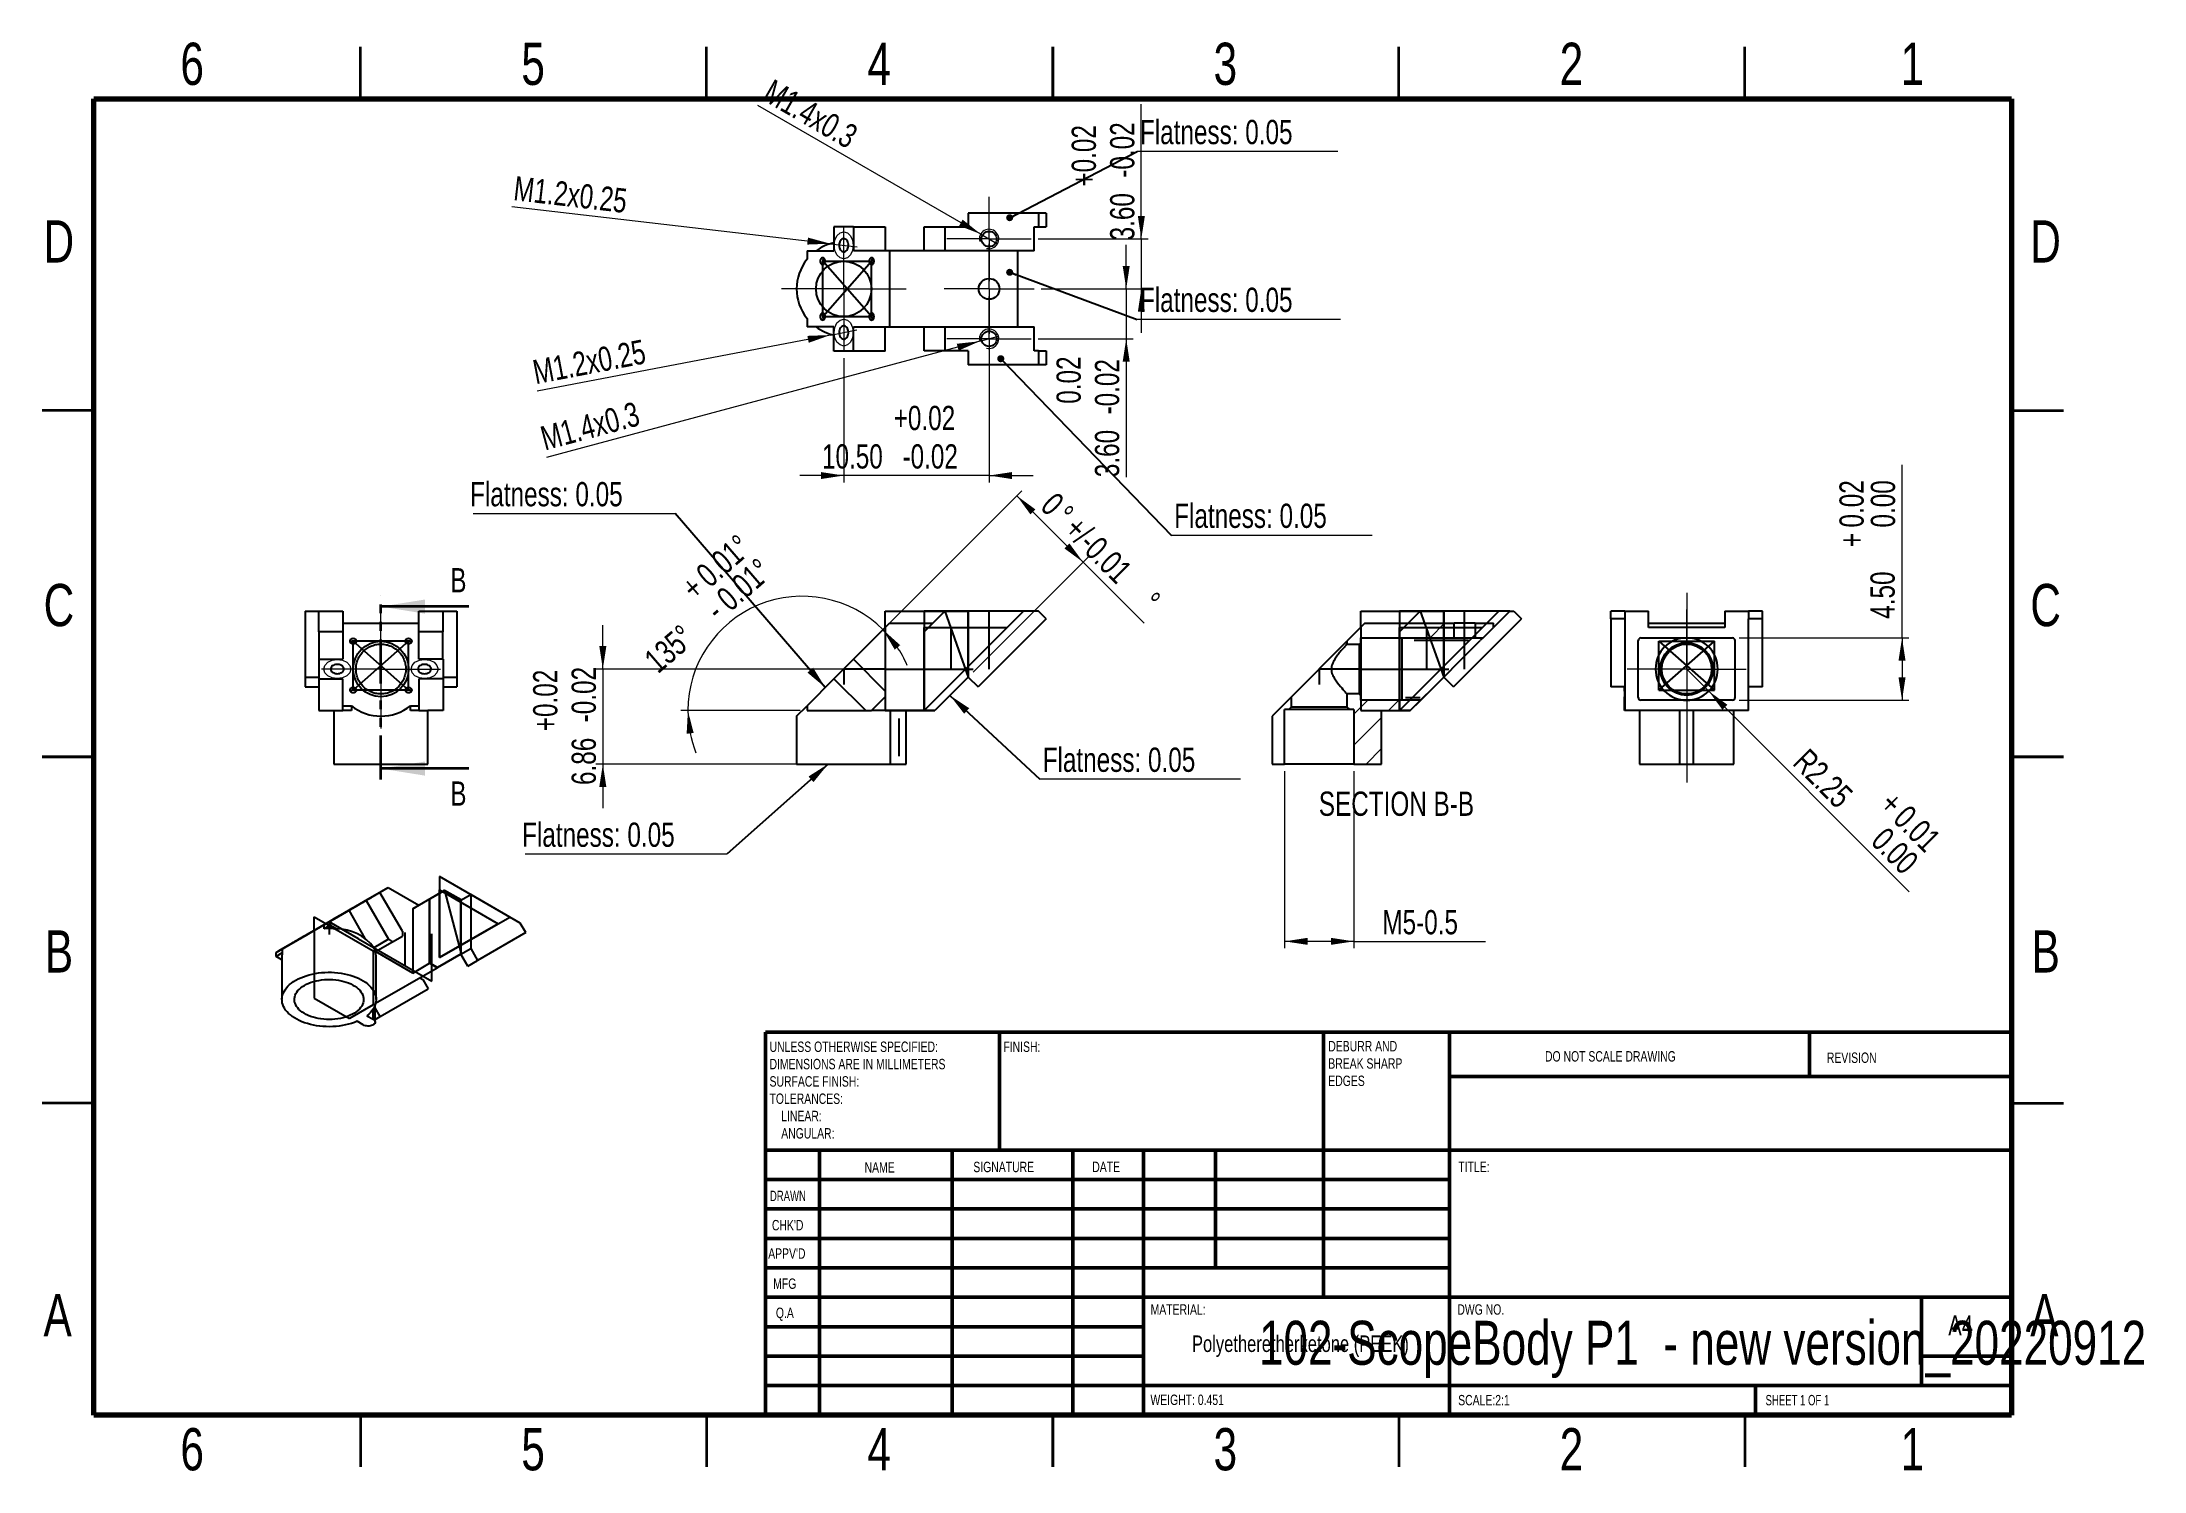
# Model space of a CAD drawing. Header units: millimetres. Extents: x 2 to 306, y 2 to 208.
import ezdxf

# ---------------------------------------------------------------- set-up
doc = ezdxf.new("R2010")
doc.units = ezdxf.units.MM
doc.header["$PDSIZE"] = -1
doc.linetypes.add('CENTERX2', pattern=[20.32, 12.7, -2.54, 2.54, -2.54])
doc.linetypes.add('PHANTOM', pattern=[12.7, 6.35, -1.27, 1.27, -1.27, 1.27, -1.27])
doc.styles.add('SLDTEXTSTYLE0', font='TXT', dxfattribs={"width": 0.75})
doc.styles.add('SLDTEXTSTYLE1', font='TXT', dxfattribs={"width": 0.686449})
doc.styles.add('SLDTEXTSTYLE2', font='TXT', dxfattribs={"width": 0.6875})
doc.dimstyles.new('SLDDIMSTYLE0', dxfattribs={"dimtxt": 3.5, "dimasz": 3.302, "dimexe": 0, "dimexo": 0.0625, "dimgap": 0.875, "dimtad": 1, "dimdec": 4, "dimlfac": 0.5, "dimzin": 12, "dimdsep": 46, "dimtxsty": 'SLDTEXTSTYLE0', "dimsah": 1, "dimcen": 0.09, "dimazin": 3, "dimtol": 1, "dimtp": 0.01, "dimtm": 0.01, "dimtfac": 1, "dimtofl": 0, "dimtmove": 0, "dimatfit": 3, "dimfxl": 0, "dimfrac": 2, "dimtolj": 1, "dimarcsym": 0})
doc.dimstyles.new('SLDDIMSTYLE1', dxfattribs={"dimtxt": 3.5, "dimasz": 3.302, "dimexe": 0, "dimexo": 0.0625, "dimgap": 0.875, "dimtad": 1, "dimlfac": 0.5, "dimrnd": 1e-09, "dimzin": 12, "dimdsep": 46, "dimtxsty": 'SLDTEXTSTYLE0', "dimsah": 1, "dimcen": 0.09, "dimadec": 0, "dimazin": 3, "dimtol": 1, "dimtfac": 1, "dimtofl": 0, "dimtmove": 0, "dimatfit": 3, "dimfxl": 0, "dimfrac": 2, "dimtolj": 1, "dimtzin": 12, "dimarcsym": 0})
doc.dimstyles.new('SLDDIMSTYLE2', dxfattribs={"dimtxt": 3.5, "dimasz": 3.302, "dimexe": 0, "dimexo": 0.0625, "dimgap": 0.875, "dimtad": 1, "dimlfac": 0.5, "dimrnd": 1e-09, "dimzin": 12, "dimdsep": 46, "dimtxsty": 'SLDTEXTSTYLE0', "dimsah": 1, "dimcen": 0.09, "dimadec": 0, "dimazin": 3, "dimtfac": 1, "dimtmove": 0, "dimatfit": 0, "dimfxl": 0, "dimfrac": 2, "dimtolj": 1, "dimtzin": 12, "dimarcsym": 0})
doc.dimstyles.new('SLDDIMSTYLE3', dxfattribs={"dimtxt": 0.18, "dimasz": 3.302, "dimexe": 0, "dimexo": 0.0625, "dimgap": 0, "dimtad": 0, "dimtih": 1, "dimtoh": 1, "dimdec": 0, "dimrnd": 1e-09, "dimzin": 0, "dimdsep": 46, "dimtxsty": 'Standard', "dimsah": 1, "dimcen": 0.09, "dimadec": 0, "dimazin": 0, "dimtfac": 3.302, "dimtdec": 0, "dimtofl": 0, "dimtmove": 0, "dimatfit": 3, "dimfxl": 0, "dimfrac": 2, "dimtolj": 1, "dimtzin": 0, "dimarcsym": 0})
doc.dimstyles.new('SLDDIMSTYLE4', dxfattribs={"dimtxt": 3.5, "dimasz": 3.302, "dimexe": 0, "dimexo": 0.0625, "dimgap": 0.875, "dimtad": 1, "dimlfac": 0.5, "dimrnd": 1e-09, "dimzin": 12, "dimdsep": 46, "dimtxsty": 'SLDTEXTSTYLE0', "dimsah": 1, "dimcen": 0, "dimadec": 0, "dimazin": 3, "dimtol": 1, "dimtp": 0.01, "dimtfac": 1, "dimtofl": 0, "dimtmove": 0, "dimatfit": 3, "dimfxl": 0, "dimfrac": 2, "dimtolj": 1, "dimtzin": 0, "dimarcsym": 0})
doc.dimstyles.new('SLDDIMSTYLE5', dxfattribs={"dimtxt": 3.5, "dimasz": 3.302, "dimexe": 0, "dimexo": 0.0625, "dimgap": 0.875, "dimtad": 1, "dimlfac": 0.5, "dimrnd": 1e-09, "dimzin": 4, "dimdsep": 46, "dimtxsty": 'SLDTEXTSTYLE0', "dimsah": 1, "dimcen": 0.09, "dimadec": 0, "dimazin": 1, "dimtol": 1, "dimtp": 0.02, "dimtfac": 1, "dimtofl": 0, "dimtmove": 0, "dimatfit": 3, "dimfxl": 0, "dimfrac": 2, "dimtolj": 1, "dimtzin": 0, "dimarcsym": 0})
doc.dimstyles.new('SLDDIMSTYLE6', dxfattribs={"dimtxt": 3.5, "dimasz": 3.302, "dimexe": 0, "dimexo": 0.0625, "dimgap": 0.875, "dimtad": 1, "dimlfac": 0.5, "dimrnd": 1e-09, "dimzin": 12, "dimdsep": 46, "dimtxsty": 'SLDTEXTSTYLE0', "dimblk1": 'NONE', "dimsah": 1, "dimcen": 0, "dimadec": 0, "dimazin": 3, "dimtfac": 1, "dimtmove": 0, "dimatfit": 3, "dimldrblk": 'NONE', "dimfxl": 0, "dimfrac": 2, "dimtolj": 1, "dimtzin": 12, "dimarcsym": 0})
doc.dimstyles.new('SLDDIMSTYLE7', dxfattribs={"dimtxt": 3.5, "dimasz": 3.302, "dimexe": 0, "dimexo": 0.0625, "dimgap": 0.875, "dimtad": 1, "dimlfac": 0.5, "dimrnd": 1e-09, "dimzin": 4, "dimdsep": 46, "dimtxsty": 'SLDTEXTSTYLE0', "dimsah": 1, "dimcen": 0.09, "dimadec": 0, "dimazin": 1, "dimtfac": 1, "dimtmove": 0, "dimatfit": 0, "dimfxl": 0, "dimfrac": 2, "dimtolj": 1, "dimtzin": 12, "dimarcsym": 0})
doc.dimstyles.new('SLDDIMSTYLE8', dxfattribs={"dimtxt": 0.18, "dimasz": 1.016, "dimexe": 0, "dimexo": 0.0625, "dimgap": 0, "dimtad": 0, "dimtih": 1, "dimtoh": 1, "dimdec": 0, "dimrnd": 1e-09, "dimzin": 0, "dimdsep": 46, "dimtxsty": 'Standard', "dimblk1": 'DOT', "dimblk2": 'DOT', "dimsah": 1, "dimcen": 0.09, "dimadec": 0, "dimazin": 0, "dimtfac": 1.016, "dimtdec": 0, "dimtofl": 0, "dimtmove": 0, "dimatfit": 3, "dimldrblk": 'DOT', "dimfxl": 0, "dimfrac": 2, "dimtolj": 1, "dimtzin": 0, "dimarcsym": 0})
doc.dimstyles.new('SLDDIMSTYLE9', dxfattribs={"dimtxt": 3.5, "dimasz": 3.302, "dimexe": 0, "dimexo": 0.0625, "dimgap": 0.875, "dimtad": 1, "dimlfac": 0.5, "dimrnd": 1e-09, "dimzin": 12, "dimdsep": 46, "dimtxsty": 'SLDTEXTSTYLE0', "dimsah": 1, "dimcen": 0.09, "dimadec": 0, "dimazin": 3, "dimtfac": 1, "dimtofl": 0, "dimtmove": 0, "dimatfit": 3, "dimfxl": 0, "dimfrac": 2, "dimtolj": 1, "dimtzin": 12, "dimarcsym": 0})

msp = doc.modelspace()

# ---------------------------------------------------------------- texts
at = {"color": 7, "linetype": 'Continuous', "lineweight": 0}
for s, insert, char_height, attachment_point, style in [('6', (24.18862, 208.11369), 6.096, 2, 'SLDTEXTSTYLE0'), ('5', (73.43862, 208.11369), 6.096, 2, 'SLDTEXTSTYLE0'), ('4', (123.43862, 208.11369), 6.096, 2, 'SLDTEXTSTYLE0'), ('3', (173.43862, 208.11369), 6.096, 2, 'SLDTEXTSTYLE0'), ('2', (223.43862, 208.11369), 6.096, 2, 'SLDTEXTSTYLE0'), ('1', (272.68862, 208.11369), 6.096, 2, 'SLDTEXTSTYLE0'), ('D', (4.93015, 182.47569), 6.096, 2, 'SLDTEXTSTYLE0'), ('D', (291.93015, 182.47569), 6.096, 2, 'SLDTEXTSTYLE0'), ('C', (4.9365, 129.97569), 6.096, 2, 'SLDTEXTSTYLE0'), ('C', (291.9365, 129.97569), 6.096, 2, 'SLDTEXTSTYLE0'), ('SECTION B-B', (198.15434, 100.00208), 3.5, 2, 'SLDTEXTSTYLE0'), ('B', (4.95343, 79.97569), 6.096, 2, 'SLDTEXTSTYLE0'), ('B', (291.95343, 79.97569), 6.096, 2, 'SLDTEXTSTYLE0'), ('FINISH:', (141.37129, 63.91927), 1.5, 1, 'SLDTEXTSTYLE0'), ('DO NOT SCALE DRAWING', (219.61464, 62.53299), 1.5, 1, 'SLDTEXTSTYLE0'), ('REVISION', (260.32758, 62.33491), 1.5, 1, 'SLDTEXTSTYLE0'), ('NAME', (121.32224, 46.50148), 1.5, 1, 'SLDTEXTSTYLE0'), ('SIGNATURE', (137.03359, 46.56176), 1.5, 1, 'SLDTEXTSTYLE0'), ('DATE', (154.2147, 46.57618), 1.5, 1, 'SLDTEXTSTYLE0'), ('TITLE:', (207.09016, 46.57618), 1.5, 1, 'SLDTEXTSTYLE0'), ('DRAWN', (107.64336, 42.38478), 1.5, 1, 'SLDTEXTSTYLE1'), ("CHK'D", (107.93922, 38.16185), 1.5, 1, 'SLDTEXTSTYLE0'), ("APPV'D", (107.40172, 34.06587), 1.5, 1, 'SLDTEXTSTYLE0'), ('A', (4.75658, 27.47569), 6.096, 2, 'SLDTEXTSTYLE0'), ('MFG', (108.12401, 29.71578), 1.5, 1, 'SLDTEXTSTYLE0'), ('A', (291.75658, 27.47569), 6.096, 2, 'SLDTEXTSTYLE0'), ('Q.A', (108.50904, 25.50466), 1.5, 1, 'SLDTEXTSTYLE0'), ('MATERIAL:', (162.64586, 25.98606), 1.5, 1, 'SLDTEXTSTYLE0'), ('DWG NO.', (206.953, 25.98606), 1.5, 1, 'SLDTEXTSTYLE0'), ('A4', (277.87116, 24.40639), 2.910417, 1, 'SLDTEXTSTYLE0'), ('Polyetheretherketone (PEEK)', (184.28207, 21.48557), 2.38125, 2, 'SLDTEXTSTYLE0'), ('102-ScopeBody P1  - new version_20220912', (242.37578, 23.60691), 6.35, 2, 'SLDTEXTSTYLE0'), ('WEIGHT: 0.451', (162.61781, 12.94931), 1.4986, 1, 'SLDTEXTSTYLE0'), ('SCALE:2:1', (207.07397, 12.90009), 1.5, 1, 'SLDTEXTSTYLE0'), ('SHEET 1 OF 1', (251.47829, 12.90009), 1.5, 1, 'SLDTEXTSTYLE2'), ('6', (24.18862, 8.11369), 6.096, 2, 'SLDTEXTSTYLE0'), ('5', (73.43862, 8.11369), 6.096, 2, 'SLDTEXTSTYLE0'), ('4', (123.43862, 8.11369), 6.096, 2, 'SLDTEXTSTYLE0'), ('3', (173.43862, 8.11369), 6.096, 2, 'SLDTEXTSTYLE0'), ('2', (223.43862, 8.11369), 6.096, 2, 'SLDTEXTSTYLE0'), ('1', (272.68862, 8.11369), 6.096, 2, 'SLDTEXTSTYLE0')]:
    msp.add_mtext(s, dxfattribs=dict(at, insert=insert, char_height=char_height, attachment_point=attachment_point, style=style))
at = {"color": 7, "linetype": 'Continuous', "char_height": 3.5, "attachment_point": 1, "style": 'SLDTEXTSTYLE0'}
for insert in [(61.47271, 132.26796), (61.47271, 101.47305)]:
    msp.add_mtext('B', dxfattribs=dict(at, insert=insert))

# ---------------------------------------------------------------- blocks, each defined once
blk = doc.blocks.new('SW_NOTE_0')
at = {"color": 0, "linetype": 'Continuous', "lineweight": 0, "char_height": 1.5, "attachment_point": 1, "style": 'SLDTEXTSTYLE0'}
for s, insert in [('UNLESS OTHERWISE SPECIFIED:', (0, 1.93)), ('DIMENSIONS ARE IN MILLIMETERS', (0, -0.57)), ('TOLERANCES:', (0, -5.57)), ('SURFACE FINISH:', (0, -3.07)), ('LINEAR:', (1.69, -8.07)), ('ANGULAR:', (1.69, -10.57))]:
    blk.add_mtext(s, dxfattribs=dict(at, insert=insert))
blk = doc.blocks.new('SW_NOTE_0_1')
at = {"color": 0, "linetype": 'Continuous', "lineweight": 0, "char_height": 1.5, "attachment_point": 1, "style": 'SLDTEXTSTYLE0'}
for s, insert in [('DEBURR AND', (0, 1.93)), ('BREAK SHARP', (0, -0.57)), ('EDGES', (0, -3.07))]:
    blk.add_mtext(s, dxfattribs=dict(at, insert=insert))
blk = doc.blocks.new('_D')
at = {"color": 7, "linetype": 'Continuous', "lineweight": 0}
blk.add_line((112.02, 111.69), (94.8, 111.69), dxfattribs=at)
at = {"color": 7, "linetype": 'Continuous', "lineweight": 18}
for start, end in [(45, 180), (23.3081, 45), (180, 201.6919)]:
    blk.add_arc((112.31, 111.69), 16.51, start, end, dxfattribs=at)
for points in [[(123.98, 123.37), (125.68, 120.49), (126.47, 121.14)], [(95.8, 111.69), (95.62, 108.36), (96.63, 108.46)]]:
    blk.add_solid(points, dxfattribs=at)
at = {"color": 7, "linetype": 'Continuous', "lineweight": 18, "char_height": 3.5, "attachment_point": 1, "rotation": 40.851, "style": 'SLDTEXTSTYLE0'}
for s, insert in [('0.01°', (96.67, 131.95)), ('0.01°', (99.63, 128.52)), ('+', (94.53, 130.09)), ('-', (97.97, 127.09)), ('135°', (89.19, 119.57))]:
    blk.add_mtext(s, dxfattribs=dict(at, insert=insert))
blk = doc.blocks.new('_D_1')
at = {"color": 7, "linetype": 'Continuous', "lineweight": 0}
for p, q in [((118.34, 117.73), (144.02, 143.41)), ((143.32, 142.7), (152.89, 133.12)), ((137.01, 117.24), (153.6, 133.83)), ((152.89, 133.12), (161.71, 124.31))]:
    blk.add_line(p, q, dxfattribs=at)
at = {"color": 7, "linetype": 'Continuous', "lineweight": 18}
for points in [[(143.32, 142.7), (145.29, 140.01), (146.01, 140.73)], [(152.89, 133.12), (150.92, 135.82), (150.2, 135.1)]]:
    blk.add_solid(points, dxfattribs=at)
at = {"color": 7, "linetype": 'Continuous', "lineweight": 18, "char_height": 3.5, "attachment_point": 1, "rotation": 315, "style": 'SLDTEXTSTYLE0'}
for s, insert in [('0', (149.02, 143.45)), ('%%d', (150.81, 141.58)), ('+/-0.01', (152.42, 140.05)), ('%%d', (163.33, 129.07))]:
    blk.add_mtext(s, dxfattribs=dict(at, insert=insert))
blk = doc.blocks.new('_D_2')
at = {"color": 7, "linetype": 'Continuous', "lineweight": 0}
for p, q in [((83.51, 117.69), (83.51, 124.04)), ((123.31, 117.69), (82.51, 117.69)), ((83.51, 117.69), (83.51, 103.97)), ((112.31, 103.97), (82.51, 103.97)), ((83.51, 103.97), (83.51, 97.62))]:
    blk.add_line(p, q, dxfattribs=at)
at = {"color": 7, "linetype": 'Continuous', "lineweight": 18}
for points in [[(83.51, 117.69), (84.02, 121), (83, 121)], [(83.51, 103.97), (83, 100.67), (84.02, 100.67)]]:
    blk.add_solid(points, dxfattribs=at)
at = {"color": 7, "linetype": 'Continuous', "lineweight": 18, "char_height": 3.5, "attachment_point": 1, "rotation": 90, "style": 'SLDTEXTSTYLE0'}
for s, insert in [('+0.02', (73.44, 108.72)), ('-0.02', (79, 110)), ('6.86', (79, 100.95))]:
    blk.add_mtext(s, dxfattribs=dict(at, insert=insert))
blk = doc.blocks.new('SW_NOTE_0_2')
at = {"color": 0, "linetype": 'Continuous', "lineweight": 0}
blk.add_line((-29.2, 0), (0, 0), dxfattribs=at)
at = {"color": 0, "linetype": 'Continuous', "lineweight": 0, "insert": (-29.63, 4.56), "char_height": 3.5, "attachment_point": 1, "style": 'SLDTEXTSTYLE0'}
blk.add_mtext('Flatness: 0.05', dxfattribs=at)
blk = doc.blocks.new('SW_NOTE_0_3')
at = {"color": 0, "linetype": 'Continuous', "lineweight": 0}
blk.add_line((-29.2, 0), (0, 0), dxfattribs=at)
at = {"color": 0, "linetype": 'Continuous', "lineweight": 0, "insert": (-29.64, 4.51), "char_height": 3.5, "attachment_point": 1, "style": 'SLDTEXTSTYLE0'}
blk.add_mtext('Flatness: 0.05', dxfattribs=at)
blk = doc.blocks.new('SW_NOTE_0_4')
at = {"color": 0, "linetype": 'Continuous', "lineweight": 0}
blk.add_line((29, 0), (0, 0), dxfattribs=at)
at = {"color": 0, "linetype": 'Continuous', "lineweight": 0, "insert": (0.42, 4.54), "char_height": 3.5, "attachment_point": 1, "style": 'SLDTEXTSTYLE0'}
blk.add_mtext('Flatness: 0.05', dxfattribs=at)
blk = doc.blocks.new('_D_3')
at = {"color": 7, "linetype": 'Continuous', "lineweight": 0}
for q in [(240.08, 117.69), (272.23, 85.55)]:
    blk.add_line((243.26, 114.51), q, dxfattribs=at)
at = {"color": 7, "linetype": 'Continuous', "lineweight": 18}
blk.add_solid([(243.26, 114.51), (245.24, 111.82), (245.96, 112.54)], dxfattribs=at)
at = {"color": 7, "linetype": 'Continuous', "lineweight": 18, "char_height": 3.5, "attachment_point": 1, "rotation": 315, "style": 'SLDTEXTSTYLE0'}
for s, insert in [('R2.25', (257.71, 106.46)), ('+', (270.19, 100.31)), ('0.01', (272.19, 98.31)), ('0.00', (268.99, 95.11))]:
    blk.add_mtext(s, dxfattribs=dict(at, insert=insert))
blk = doc.blocks.new('_D_4')
at = {"color": 7, "linetype": 'Continuous', "lineweight": 0}
for p, q in [((271.19, 122.19), (271.19, 147.17)), ((247.68, 122.19), (272.19, 122.19)), ((271.19, 122.19), (271.19, 113.19)), ((247.68, 113.19), (272.19, 113.19))]:
    blk.add_line(p, q, dxfattribs=at)
at = {"color": 7, "linetype": 'Continuous', "lineweight": 18}
for points in [[(271.19, 122.19), (270.68, 118.89), (271.7, 118.89)], [(271.19, 113.19), (271.7, 116.5), (270.68, 116.5)]]:
    blk.add_solid(points, dxfattribs=at)
at = {"color": 7, "linetype": 'Continuous', "lineweight": 18, "char_height": 3.5, "attachment_point": 1, "rotation": 90, "style": 'SLDTEXTSTYLE0'}
for s, insert in [('0.02', (262.15, 138.12)), ('0.00', (266.68, 138.12)), ('+', (262.15, 135.29)), ('4.50', (266.63, 124.95))]:
    blk.add_mtext(s, dxfattribs=dict(at, insert=insert))
blk = doc.blocks.new('SW_CENTERMARKSYMBOL_0')
at = {"color": 0, "linetype": 'Continuous', "lineweight": 18}
for p, q in [((0, 5), (0, 8.6)), ((0, 0), (0, 5)), ((-5, 0), (-8.6, 0)), ((0, 0), (-5, 0)), ((0, 0), (0, -5)), ((0, 0), (5, 0)), ((5, 0), (8.6, 0)), ((0, -5), (0, -8.6))]:
    blk.add_line(p, q, dxfattribs=at)
blk = doc.blocks.new('SW_CENTERMARKSYMBOL_1')
at = {"color": 0, "linetype": 'Continuous', "lineweight": 18}
for p, q in [((0, 5), (0, 8.6)), ((0, 0), (0, 5)), ((-5, 0), (-8.6, 0)), ((0, 0), (-5, 0)), ((0, 0), (0, -5)), ((0, 0), (5, 0)), ((5, 0), (8.6, 0)), ((0, -5), (0, -8.6))]:
    blk.add_line(p, q, dxfattribs=at)
blk = doc.blocks.new('_D_5')
at = {"color": 7, "linetype": 'Continuous', "lineweight": 0}
for q in [(105.88, 199.07), (140.52, 179.08)]:
    blk.add_line((138.1, 180.48), q, dxfattribs=at)
at = {"color": 7, "linetype": 'Continuous', "lineweight": 18}
blk.add_solid([(138.1, 180.48), (135.49, 182.57), (134.98, 181.69)], dxfattribs=at)
at = {"color": 7, "linetype": 'Continuous', "lineweight": 18, "insert": (108.13, 202.97), "char_height": 3.5, "attachment_point": 1, "rotation": 330, "style": 'SLDTEXTSTYLE0'}
blk.add_mtext('M1.4x0.3', dxfattribs=at)
blk = doc.blocks.new('_None')
blk = doc.blocks.new('_D_6')
at = {"color": 7, "linetype": 'Continuous', "lineweight": 0}
for q in [(75.39, 148.25), (140.66, 165.74)]:
    blk.add_line((137.96, 165.01), q, dxfattribs=at)
at = {"color": 7, "linetype": 'Continuous', "lineweight": 18}
blk.add_solid([(137.96, 165.01), (134.64, 164.65), (134.9, 163.67)], dxfattribs=at)
at = {"color": 7, "linetype": 'Continuous', "lineweight": 18, "insert": (74.23, 152.6), "char_height": 3.5, "attachment_point": 1, "rotation": 15, "style": 'SLDTEXTSTYLE0'}
blk.add_mtext('M1.4x0.3', dxfattribs=at)
blk = doc.blocks.new('_D_7')
at = {"color": 7, "linetype": 'Continuous', "lineweight": 0}
for q in [(70.37, 184.4), (120.25, 178.65)]:
    blk.add_line((116.37, 179.1), q, dxfattribs=at)
at = {"color": 7, "linetype": 'Continuous', "lineweight": 18}
blk.add_solid([(116.37, 179.1), (113.15, 179.98), (113.03, 178.97)], dxfattribs=at)
at = {"color": 7, "linetype": 'Continuous', "lineweight": 18, "insert": (70.89, 188.87), "char_height": 3.5, "attachment_point": 1, "rotation": 353.431, "style": 'SLDTEXTSTYLE0'}
blk.add_mtext('M1.2x0.25', dxfattribs=at)
blk = doc.blocks.new('_D_8')
at = {"color": 7, "linetype": 'Continuous', "lineweight": 0}
for q in [(74.01, 157.81), (120.22, 166.64)]:
    blk.add_line((116.39, 165.91), q, dxfattribs=at)
at = {"color": 7, "linetype": 'Continuous', "lineweight": 18}
blk.add_solid([(116.39, 165.91), (113.06, 165.79), (113.25, 164.79)], dxfattribs=at)
at = {"color": 7, "linetype": 'Continuous', "lineweight": 18, "insert": (73.16, 162.23), "char_height": 3.5, "attachment_point": 1, "rotation": 10.8225, "style": 'SLDTEXTSTYLE0'}
blk.add_mtext('M1.2x0.25', dxfattribs=at)
blk = doc.blocks.new('_D_9')
at = {"color": 7, "linetype": 'Continuous', "lineweight": 0}
for p, q in [((161.3, 179.78), (161.3, 199.22)), ((146.41, 179.78), (162.3, 179.78)), ((161.3, 179.78), (161.3, 172.58)), ((146.81, 172.58), (162.3, 172.58)), ((161.3, 172.58), (161.3, 166.23))]:
    blk.add_line(p, q, dxfattribs=at)
at = {"color": 7, "linetype": 'Continuous', "lineweight": 18}
for points in [[(161.3, 179.78), (161.81, 183.08), (160.8, 183.08)], [(161.3, 172.58), (160.8, 169.27), (161.81, 169.27)]]:
    blk.add_solid(points, dxfattribs=at)
at = {"color": 7, "linetype": 'Continuous', "lineweight": 18, "char_height": 3.5, "attachment_point": 1, "rotation": 90, "style": 'SLDTEXTSTYLE0'}
for s, insert in [('+0.02', (151.24, 187.34)), ('-0.02', (156.79, 188.62)), ('3.60', (156.79, 179.57))]:
    blk.add_mtext(s, dxfattribs=dict(at, insert=insert))
blk = doc.blocks.new('_D_10')
at = {"color": 7, "linetype": 'Continuous', "lineweight": 0}
for p, q in [((159.12, 172.58), (159.12, 178.93)), ((146.81, 172.58), (160.12, 172.58)), ((159.12, 172.58), (159.12, 165.38)), ((146.41, 165.38), (160.12, 165.38)), ((159.12, 165.38), (159.12, 145.39))]:
    blk.add_line(p, q, dxfattribs=at)
at = {"color": 7, "linetype": 'Continuous', "lineweight": 18}
for points in [[(159.12, 172.58), (159.62, 175.88), (158.61, 175.88)], [(159.12, 165.38), (158.61, 162.07), (159.62, 162.07)]]:
    blk.add_solid(points, dxfattribs=at)
at = {"color": 7, "linetype": 'Continuous', "lineweight": 18, "char_height": 3.5, "attachment_point": 1, "rotation": 90, "style": 'SLDTEXTSTYLE0'}
for s, insert in [('0.02', (149.05, 155.99)), ('-0.02', (154.6, 154.44)), ('3.60', (154.6, 145.39))]:
    blk.add_mtext(s, dxfattribs=dict(at, insert=insert))
blk = doc.blocks.new('_D_11')
at = {"color": 7, "linetype": 'Continuous', "lineweight": 0}
for p, q in [((139.31, 165.08), (139.31, 144.63)), ((118.31, 162.58), (118.31, 144.63)), ((118.31, 145.63), (111.96, 145.63)), ((139.31, 145.63), (118.31, 145.63)), ((139.31, 145.63), (145.66, 145.63))]:
    blk.add_line(p, q, dxfattribs=at)
at = {"color": 7, "linetype": 'Continuous', "lineweight": 18}
for points in [[(118.31, 145.63), (115.01, 146.13), (115.01, 145.12)], [(139.31, 145.63), (142.61, 145.12), (142.61, 146.13)]]:
    blk.add_solid(points, dxfattribs=at)
at = {"color": 7, "linetype": 'Continuous', "lineweight": 18, "char_height": 3.5, "attachment_point": 1, "style": 'SLDTEXTSTYLE0'}
for s, insert in [('+0.02', (125.53, 155.69)), ('10.50', (115.17, 150.14)), ('-0.02', (126.8, 150.14))]:
    blk.add_mtext(s, dxfattribs=dict(at, insert=insert))
blk = doc.blocks.new('SW_NOTE_0_5')
at = {"color": 0, "linetype": 'Continuous', "lineweight": 0}
blk.add_line((29.4, 0), (0, 0), dxfattribs=at)
at = {"color": 0, "linetype": 'Continuous', "lineweight": 0, "insert": (0.41, 4.6), "char_height": 3.5, "attachment_point": 1, "style": 'SLDTEXTSTYLE0'}
blk.add_mtext('Flatness: 0.05', dxfattribs=at)
blk = doc.blocks.new('_Dot')
at = {"color": 0, "linetype": 'ByBlock', "lineweight": -2}
blk.add_line((-0.5, 0), (-1, 0), dxfattribs=at)
at = {"color": 0, "linetype": 'ByBlock', "const_width": 0.5}
blk.add_lwpolyline([(-0.25, 0, 1), (0.25, 0, 1)], format="xyb", close=True, dxfattribs=at)
blk = doc.blocks.new('SW_NOTE_0_6')
at = {"color": 0, "linetype": 'Continuous', "lineweight": 0}
blk.add_line((29, 0), (0, 0), dxfattribs=at)
at = {"color": 0, "linetype": 'Continuous', "lineweight": 0, "insert": (0.41, 4.61), "char_height": 3.5, "attachment_point": 1, "style": 'SLDTEXTSTYLE0'}
blk.add_mtext('Flatness: 0.05', dxfattribs=at)
blk = doc.blocks.new('SW_NOTE_0_7')
at = {"color": 0, "linetype": 'Continuous', "lineweight": 0}
blk.add_line((29, 0), (0, 0), dxfattribs=at)
at = {"color": 0, "linetype": 'Continuous', "lineweight": 0, "insert": (0.41, 4.56), "char_height": 3.5, "attachment_point": 1, "style": 'SLDTEXTSTYLE0'}
blk.add_mtext('Flatness: 0.05', dxfattribs=at)
blk = doc.blocks.new('SW_CENTERMARKSYMBOL_2')
at = {"color": 0, "linetype": 'Continuous', "lineweight": 18}
for p, q in [((0, 5), (0, 9)), ((0, 0), (0, 5)), ((-5, 0), (-9, 0)), ((0, 0), (-5, 0)), ((0, 0), (0, -5)), ((0, 0), (5, 0)), ((5, 0), (9, 0)), ((0, -5), (0, -9))]:
    blk.add_line(p, q, dxfattribs=at)
blk = doc.blocks.new('SW_CENTERMARKSYMBOL_3')
at = {"color": 0, "linetype": 'Continuous', "lineweight": 18}
for p, q in [((0, 5), (0, 6.5)), ((0, 0), (0, 5)), ((-5, 0), (-6.5, 0)), ((0, 0), (-5, 0)), ((0, 0), (0, -5)), ((0, 0), (5, 0)), ((5, 0), (6.5, 0)), ((0, -5), (0, -6.5))]:
    blk.add_line(p, q, dxfattribs=at)
blk = doc.blocks.new('SW_CENTERMARKSYMBOL_4')
at = {"color": 0, "linetype": 'Continuous', "lineweight": 18}
for p, q in [((0, 5), (0, 6.1)), ((0, 0), (0, 5)), ((-5, 0), (-6.1, 0)), ((0, 0), (-5, 0)), ((0, 0), (0, -5)), ((0, 0), (5, 0)), ((5, 0), (6.1, 0)), ((0, -5), (0, -6.1))]:
    blk.add_line(p, q, dxfattribs=at)
blk = doc.blocks.new('SW_CENTERMARKSYMBOL_5')
at = {"color": 0, "linetype": 'Continuous', "lineweight": 18}
for p, q in [((0, 5), (0, 6.1)), ((0, 0), (0, 5)), ((-5, 0), (-6.1, 0)), ((0, 0), (-5, 0)), ((0, 0), (0, -5)), ((0, 0), (5, 0)), ((5, 0), (6.1, 0)), ((0, -5), (0, -6.1))]:
    blk.add_line(p, q, dxfattribs=at)
blk = doc.blocks.new('_D_12')
at = {"color": 7, "linetype": 'Continuous', "lineweight": 0}
for p, q in [((182, 102.97), (182, 77.38)), ((192, 102.97), (192, 77.38)), ((192, 78.38), (182, 78.38)), ((192, 78.38), (211.01, 78.38))]:
    blk.add_line(p, q, dxfattribs=at)
at = {"color": 7, "linetype": 'Continuous', "lineweight": 18}
for points in [[(182, 78.38), (185.31, 77.88), (185.31, 78.89)], [(192, 78.38), (188.7, 78.89), (188.7, 77.88)]]:
    blk.add_solid(points, dxfattribs=at)
at = {"color": 7, "linetype": 'Continuous', "lineweight": 18, "insert": (196.12, 82.9), "char_height": 3.5, "attachment_point": 1, "style": 'SLDTEXTSTYLE0'}
blk.add_mtext('M5-0.5', dxfattribs=at)

# ---------------------------------------------------------------- dimensions: what is measured, and where the dimension line sits
at = {"color": 7, "linetype": 'Continuous', "lineweight": 18}
for p1, p2, text, picture, middle in [((140.52145, 179.07516), (138.09658, 180.47516), 'M1.4x0.3', '_D_5', (114.19596, 194.27421)), ((120.24621, 178.65208), (116.37182, 179.09824), 'M1.2x0.25', '_D_7', (81.2198, 183.14619)), ((120.22433, 166.64131), (116.3937, 165.90901), 'M1.2x0.25', '_D_8', (84.72649, 159.85527)), ((140.66131, 165.73751), (137.95672, 165.01281), 'M1.4x0.3', '_D_6', (84.72649, 150.74982))]:
    dim = msp.add_diameter_dim_2p(p1=p1, p2=p2, text=text, dimstyle='SLDDIMSTYLE6', override={"dimpost": '<>'}, dxfattribs=at)
    dim.commit()
    dim.dimension.update_dxf_attribs({"geometry": picture, "text_midpoint": middle, "dimtype": 163})
for base, p1, p2, angle, text, dimstyle, picture, middle in [((161.30384, 172.57516), (145.40902, 179.77516), (145.80902, 172.57516), 90, '+0.02\\P<>-0.02', 'SLDDIMSTYLE7', '_D_9', (161.30384, 189.3968)), ((159.11555, 165.37516), (145.80902, 172.57516), (145.40902, 165.37516), 90, '0.02\\P<>-0.02', 'SLDDIMSTYLE7', '_D_10', (159.11555, 155.21394)), ((152.89381, 133.12336), (117.63727, 117.02268), (136.30098, 116.53054), 315, '0%%d+/-0.01%%d', 'SLDDIMSTYLE1', '_D_1', (153.75084, 132.26634)), ((83.50902, 103.97443), (124.30902, 117.69443), (113.30902, 103.97443), 90, '+0.02\\P<>-0.02', 'SLDDIMSTYLE2', '_D_2', (83.50902, 110.77572))]:
    dim = msp.add_linear_dim(base=base, p1=p1, p2=p2, angle=angle, text=text, dimstyle=dimstyle, dxfattribs=at)
    dim.commit()
    dim.dimension.update_dxf_attribs({"geometry": picture, "text_midpoint": middle, "dimtype": 160})
for base, p1, p2, text, dimstyle, picture, middle in [((118.30902, 145.62516), (139.30902, 166.07516), (118.30902, 163.57516), '+0.02\\P<>-0.02', 'SLDDIMSTYLE7', '_D_11', (126.28693, 145.62516)), ((182.0037, 78.38368), (192.0037, 103.97443), (182.0037, 103.97443), 'M5-0.5', 'SLDDIMSTYLE9', '_D_12', (203.56749, 78.38368))]:
    dim = msp.add_linear_dim(base=base, p1=p1, p2=p2, text=text, dimstyle=dimstyle, dxfattribs=at)
    dim.commit()
    dim.dimension.update_dxf_attribs({"geometry": picture, "text_midpoint": middle, "dimtype": 160})
dim = msp.add_linear_dim(base=(271.19077, 113.19443), p1=(246.68035, 122.19443), p2=(246.68035, 113.19443), angle=90, dimstyle='SLDDIMSTYLE5', dxfattribs=at)
dim.commit()
dim.dimension.update_dxf_attribs({"geometry": '_D_4', "text_midpoint": (271.19077, 136.0584), "dimtype": 160})
dim = msp.add_angular_dim_2l(base=(105.99038, 126.94896), line1=((111.50902, 110.89443), (124.90902, 124.29443)), line2=((113.01612, 111.69443), (131.46488, 111.69443)), dimstyle='SLDDIMSTYLE0', dxfattribs=at)
dim.commit()
dim.dimension.update_dxf_attribs({"geometry": '_D', "text_midpoint": (101.50902, 124.18386), "dimtype": 162})
dim = msp.add_radius_dim(center=(240.08035, 117.69443), mpoint=(243.26234, 114.51245), dimstyle='SLDDIMSTYLE4', dxfattribs=at)
dim.commit()
dim.dimension.update_dxf_attribs({"geometry": '_D_3', "text_midpoint": (263.58414, 94.19067), "dimtype": 164})

# ---------------------------------------------------------------- hatches: boundary and pattern name
at = {"linetype": 'Continuous', "lineweight": 18}
h = msp.add_hatch(dxfattribs=at)
h.set_pattern_fill('ANSI34', angle=3e-322, style=0)
h.paths.add_polyline_path([(192.8037, 121.29443), (193.0037, 121.49443), (193.0037, 122.19443), (199.0037, 122.19443), (206.5037, 122.19443), (206.5037, 124.29443), (193.6037, 124.29443), (191.0037, 121.69443), (191.0037, 121.29443)], flags=0)
h = msp.add_hatch(dxfattribs=at)
h.set_pattern_fill('ANSI34', angle=3e-322, style=0)
h.paths.add_polyline_path([(209.5037, 124.29443), (209.5037, 122.19443), (210.65956, 122.19443), (212.15956, 123.69443), (212.15956, 124.29443)], flags=0)
h = msp.add_hatch(dxfattribs=at)
h.set_pattern_fill('ANSI34', angle=3e-322, style=0)
h.paths.add_polyline_path([(182.6037, 111.85443), (183.0037, 112.25443), (183.0037, 113.69443), (180.2037, 110.89443), (180.2037, 103.97443), (182.0037, 103.97443), (182.0037, 111.85443)], flags=0)
h = msp.add_hatch(dxfattribs=at)
h.set_pattern_fill('ANSI34', angle=3e-322, style=0)
h.paths.add_polyline_path([(201.65956, 113.19443), (199.0037, 113.19443), (193.0037, 113.19443), (193.0037, 113.89443), (192.8037, 114.09443), (191.0037, 114.09443), (191.0037, 112.25443), (191.4037, 111.85443), (192.0037, 111.85443), (192.0037, 103.97443), (196.0037, 103.97443), (196.0037, 111.69443), (200.15956, 111.69443)], flags=0)

# ---------------------------------------------------------------- linework, layer by layer
at = {"color": 7, "linetype": 'Continuous', "lineweight": 35}
for p, q in [((48.5, 200), (48.5, 207.5)), ((98.5, 200), (98.5, 207.5)), ((148.5, 207.5), (148.5, 200)), ((148.5, 200), (148.5, 207.5)), ((198.5, 200), (198.5, 207.5)), ((248.5, 200), (248.5, 207.5)), ((10, 155), (2.5, 155)), ((287, 155), (294.5, 155)), ((64.15152, 126.70847), (51.45152, 126.70847)), ((2.5, 105), (10, 105)), ((10, 105), (2.5, 105)), ((64.15152, 103.32436), (51.45152, 103.32436)), ((294.5, 105), (287, 105)), ((287, 105), (294.5, 105)), ((10, 55), (2.5, 55)), ((287, 55), (294.5, 55)), ((48.5, 10), (48.5, 2.5)), ((98.5, 10), (98.5, 2.5)), ((148.5, 2.5), (148.5, 10)), ((148.5, 10), (148.5, 2.5)), ((198.5, 10), (198.5, 2.5)), ((248.5, 10), (248.5, 2.5))]:
    msp.add_line(p, q, dxfattribs=at)
at = {"color": 7, "linetype": 'Continuous', "lineweight": 70}
for p, q in [((10, 10), (10, 200)), ((10, 200), (287, 200)), ((287, 200), (287, 10)), ((287, 10), (10, 10))]:
    msp.add_line(p, q, dxfattribs=at)
at = {"color": 7, "linetype": 'Continuous', "lineweight": 25}
for p, q in [((146.43069, 183.52516), (136.30098, 183.52516)), ((136.30098, 183.52516), (136.30098, 181.52516)), ((146.43069, 183.52516), (146.43069, 181.52516)), ((147.54398, 183.52516), (146.43069, 183.52516)), ((147.54398, 183.52516), (147.54398, 181.52516)), ((116.8948, 181.52516), (116.8948, 178.07516)), ((119.72323, 181.52516), (116.8948, 181.52516)), ((119.72323, 181.52516), (119.72323, 178.07516)), ((119.72323, 181.52516), (124.30902, 181.52516)), ((124.30902, 181.52516), (124.30902, 178.07516)), ((129.90902, 178.07516), (129.90902, 181.52516)), ((129.90902, 181.52516), (132.90902, 181.52516)), ((132.90902, 181.52516), (132.90902, 178.07516)), ((132.90902, 181.52516), (136.30098, 181.52516)), ((145.82884, 181.52516), (146.43069, 181.52516)), ((145.82884, 178.07516), (145.82884, 181.52516)), ((146.43069, 181.52516), (147.54398, 181.52516)), ((113.01612, 178.07516), (113.01612, 176.84427)), ((113.01612, 178.07516), (116.8948, 178.07516)), ((124.90902, 178.07516), (119.72323, 178.07516)), ((124.90902, 178.07516), (124.90902, 167.07516)), ((131.14506, 178.07516), (124.90902, 178.07516)), ((132.90902, 178.07516), (131.14506, 178.07516)), ((145.82884, 178.07516), (132.90902, 178.07516)), ((143.46488, 167.07516), (143.46488, 178.07516)), ((113.01612, 168.30605), (113.01612, 167.07516)), ((116.8948, 167.07516), (113.01612, 167.07516)), ((116.8948, 163.57516), (116.8948, 167.07516)), ((119.72323, 167.07516), (124.90902, 167.07516)), ((119.72323, 163.57516), (119.72323, 167.07516)), ((124.30902, 163.57516), (124.30902, 167.07516)), ((124.90902, 167.07516), (131.14506, 167.07516)), ((129.90902, 163.62516), (129.90902, 167.07516)), ((131.14506, 167.07516), (132.90902, 167.07516)), ((132.90902, 167.07516), (145.82884, 167.07516)), ((132.90902, 167.07516), (132.90902, 163.62516)), ((145.82884, 163.62516), (145.82884, 167.07516)), ((119.72323, 163.57516), (116.8948, 163.57516)), ((124.30902, 163.57516), (119.72323, 163.57516)), ((132.90902, 163.62516), (129.90902, 163.62516)), ((136.30098, 163.62516), (132.90902, 163.62516)), ((136.30098, 163.62516), (136.30098, 161.62516)), ((146.43069, 161.62516), (136.30098, 161.62516)), ((146.43069, 163.62516), (145.82884, 163.62516)), ((146.43069, 163.62516), (146.43069, 161.62516)), ((146.43069, 163.62516), (147.54398, 163.62516)), ((147.54398, 161.62516), (146.43069, 161.62516)), ((147.54398, 163.62516), (147.54398, 161.62516)), ((40.50152, 126.0584), (40.50152, 116.53054)), ((40.50152, 126.0584), (42.50152, 126.0584)), ((42.50152, 126.0584), (45.95152, 126.0584)), ((42.50152, 123.0584), (42.50152, 126.0584)), ((45.95152, 126.0584), (45.95152, 124.29443)), ((56.95152, 124.29443), (56.95152, 126.0584)), ((56.95152, 126.0584), (60.40152, 126.0584)), ((60.40152, 126.0584), (60.40152, 123.0584)), ((60.40152, 126.0584), (62.40152, 126.0584)), ((62.40152, 126.0584), (62.40152, 116.53054)), ((132.90902, 126.0584), (129.90902, 123.0584)), ((136.30098, 126.0584), (132.90902, 126.0584)), ((136.30098, 126.0584), (136.30098, 116.53054)), ((146.43069, 126.0584), (136.30098, 126.0584)), ((147.54398, 124.94511), (137.7152, 115.11632)), ((147.54398, 124.94511), (146.43069, 126.0584)), ((201.6037, 126.0584), (199.83974, 124.29443)), ((214.52353, 126.0584), (201.6037, 126.0584)), ((206.40988, 115.11632), (216.23866, 124.94511)), ((214.52353, 126.0584), (212.15956, 123.69443)), ((214.52353, 126.0584), (215.12538, 126.0584)), ((215.12538, 126.0584), (216.23866, 124.94511)), ((229.13035, 124.94511), (229.13035, 126.0584)), ((231.13035, 126.0584), (229.13035, 126.0584)), ((231.13035, 124.94511), (229.13035, 124.94511)), ((229.13035, 124.94511), (229.13035, 115.11632)), ((231.13035, 126.0584), (231.13035, 124.94511)), ((231.13035, 126.0584), (234.58035, 126.0584)), ((231.13035, 124.94511), (231.13035, 115.11632)), ((234.58035, 123.69443), (234.58035, 126.0584)), ((245.58035, 126.0584), (245.58035, 123.69443)), ((245.58035, 126.0584), (249.03035, 126.0584)), ((249.03035, 126.0584), (249.03035, 124.94511)), ((251.03035, 126.0584), (249.03035, 126.0584)), ((251.03035, 124.94511), (249.03035, 124.94511)), ((249.03035, 115.11632), (249.03035, 124.94511)), ((251.03035, 124.94511), (251.03035, 126.0584)), ((251.03035, 115.11632), (251.03035, 124.94511)), ((45.95152, 123.0584), (42.50152, 123.0584)), ((42.50152, 123.0584), (42.50152, 119.10865)), ((45.95152, 124.29443), (45.95152, 119.10865)), ((45.95152, 124.29443), (56.95152, 124.29443)), ((56.95152, 119.10865), (56.95152, 124.29443)), ((60.40152, 123.0584), (56.95152, 123.0584)), ((60.40152, 119.10865), (60.40152, 123.0584)), ((119.72323, 119.10865), (124.90902, 124.29443)), ((124.90902, 124.29443), (131.14506, 124.29443)), ((129.90902, 111.69443), (129.90902, 123.0584)), ((183.0037, 113.69443), (191.0037, 121.69443)), ((193.6037, 124.29443), (191.0037, 121.69443)), ((191.0037, 121.69443), (191.0037, 121.29443)), ((193.0037, 121.49443), (192.8037, 121.29443)), ((193.0037, 122.19443), (199.0037, 122.19443)), ((193.0037, 121.49443), (193.0037, 122.19443)), ((193.0037, 121.49443), (193.0037, 113.89443)), ((193.6037, 124.29443), (206.5037, 124.29443)), ((199.0037, 122.19443), (206.5037, 122.19443)), ((199.0037, 113.19443), (199.0037, 122.19443)), ((202.05956, 113.59443), (210.25956, 121.79443)), ((206.5037, 122.19443), (206.5037, 124.29443)), ((209.5037, 124.29443), (206.5037, 124.29443)), ((206.5037, 122.19443), (209.5037, 122.19443)), ((209.5037, 124.29443), (212.15956, 124.29443)), ((209.5037, 124.29443), (209.5037, 122.19443)), ((209.5037, 122.19443), (210.65956, 122.19443)), ((210.65956, 122.19443), (210.25956, 121.79443)), ((210.65956, 122.19443), (212.15956, 123.69443)), ((212.15956, 123.69443), (212.15956, 124.29443)), ((233.08035, 113.59443), (233.08035, 121.79443)), ((233.48035, 122.19443), (246.68035, 122.19443)), ((234.58035, 124.29443), (245.58035, 124.29443)), ((245.58035, 123.69443), (234.58035, 123.69443)), ((247.08035, 113.59443), (247.08035, 121.79443)), ((42.50152, 119.10865), (42.50152, 116.28022)), ((42.50152, 119.10865), (45.95152, 119.10865)), ((60.45152, 119.10865), (56.95152, 119.10865)), ((60.45152, 119.10865), (60.45152, 116.28022)), ((119.72323, 119.10865), (116.8948, 116.28022)), ((124.30902, 114.52286), (119.72323, 119.10865)), ((191.0037, 121.29443), (192.8037, 121.29443)), ((192.8037, 114.09443), (192.8037, 121.29443)), ((40.50152, 116.53054), (42.50152, 116.53054)), ((40.50152, 116.53054), (40.50152, 115.11632)), ((42.50152, 116.28022), (45.95152, 116.28022)), ((42.50152, 116.28022), (42.50152, 111.69443)), ((45.95152, 112.40154), (45.95152, 116.28022)), ((60.45152, 116.28022), (56.95152, 116.28022)), ((56.95152, 116.28022), (56.95152, 112.40154)), ((60.45152, 116.53054), (62.40152, 116.53054)), ((60.45152, 116.28022), (60.45152, 111.69443)), ((62.40152, 116.53054), (62.40152, 115.11632)), ((116.8948, 116.28022), (113.01612, 112.40154)), ((116.8948, 116.28022), (121.48059, 111.69443)), ((136.30098, 116.53054), (131.46488, 111.69443)), ((136.30098, 116.53054), (137.7152, 115.11632)), ((206.40988, 115.11632), (204.99567, 116.53054)), ((40.50152, 115.11632), (42.50152, 115.11632)), ((45.95152, 112.40154), (47.18241, 112.40154)), ((45.95152, 111.69443), (45.95152, 112.40154)), ((47.18241, 112.40154), (47.18241, 111.69443)), ((55.72063, 112.40154), (56.95152, 112.40154)), ((55.72063, 111.69443), (55.72063, 112.40154)), ((56.95152, 112.40154), (56.95152, 111.69443)), ((60.45152, 115.11632), (62.40152, 115.11632)), ((111.50902, 110.89443), (113.01612, 112.40154)), ((113.01612, 112.40154), (113.01612, 111.69443)), ((122.30902, 111.69443), (124.30902, 113.69443)), ((124.30902, 114.52286), (124.30902, 113.69443)), ((183.0037, 113.69443), (180.2037, 110.89443)), ((183.0037, 112.25443), (183.0037, 113.69443)), ((192.8037, 114.09443), (191.0037, 114.09443)), ((191.0037, 114.09443), (191.0037, 112.25443)), ((192.8037, 114.09443), (193.0037, 113.89443)), ((193.0037, 113.19443), (193.0037, 113.89443)), ((199.0037, 113.19443), (193.0037, 113.19443)), ((201.65956, 113.19443), (199.0037, 113.19443)), ((200.15956, 111.69443), (201.65956, 113.19443)), ((202.05956, 113.59443), (201.65956, 113.19443)), ((231.13035, 115.11632), (229.13035, 115.11632)), ((231.08035, 114.52286), (231.08035, 115.11632)), ((231.08035, 114.52286), (231.08035, 113.69443)), ((231.08035, 114.52286), (231.13035, 114.52286)), ((231.08035, 113.69443), (231.13035, 113.69443)), ((231.08035, 111.69443), (231.08035, 113.69443)), ((231.13035, 115.11632), (231.13035, 111.69443)), ((246.68035, 113.19443), (233.48035, 113.19443)), ((251.03035, 115.11632), (249.03035, 115.11632)), ((249.03035, 111.69443), (249.03035, 115.11632)), ((42.50152, 111.69443), (44.65152, 111.69443)), ((44.65152, 111.69443), (44.65152, 103.97443)), ((44.65152, 111.69443), (45.95152, 111.69443)), ((47.18241, 111.69443), (45.95152, 111.69443)), ((56.95152, 111.69443), (55.72063, 111.69443)), ((56.95152, 111.69443), (58.25152, 111.69443)), ((58.25152, 103.97443), (58.25152, 111.69443)), ((60.45152, 111.69443), (58.25152, 111.69443)), ((111.50902, 110.89443), (111.50902, 103.97443)), ((113.01612, 111.69443), (114.31027, 111.69443)), ((114.31027, 111.69443), (121.48059, 111.69443)), ((121.48059, 111.69443), (122.30902, 111.69443)), ((129.90902, 111.69443), (122.30902, 111.69443)), ((125.03509, 111.69443), (125.03509, 103.97443)), ((127.30902, 103.97443), (127.30902, 111.69443)), ((131.46488, 111.69443), (129.90902, 111.69443)), ((180.2037, 110.89443), (180.2037, 103.97443)), ((182.0037, 103.97443), (182.0037, 111.85443)), ((182.6037, 111.85443), (182.0037, 111.85443)), ((183.0037, 112.25443), (182.6037, 111.85443)), ((191.4037, 111.85443), (182.6037, 111.85443)), ((183.0037, 112.25443), (191.0037, 112.25443)), ((191.4037, 111.85443), (191.0037, 112.25443)), ((192.0037, 111.85443), (191.4037, 111.85443)), ((192.0037, 111.85443), (192.0037, 103.97443)), ((196.0037, 111.69443), (200.15956, 111.69443)), ((196.0037, 103.97443), (196.0037, 111.69443)), ((231.13035, 111.69443), (231.08035, 111.69443)), ((249.03035, 111.69443), (231.13035, 111.69443)), ((233.28035, 111.69443), (233.28035, 103.97443)), ((239.08035, 103.97443), (239.08035, 111.69443)), ((241.08035, 103.97443), (241.08035, 111.69443)), ((246.88035, 103.97443), (246.88035, 111.69443)), ((44.65152, 103.97443), (58.25152, 103.97443)), ((111.50902, 103.97443), (125.03509, 103.97443)), ((125.03509, 103.97443), (126.30902, 103.97443)), ((126.30902, 103.97443), (127.30902, 103.97443)), ((180.2037, 103.97443), (182.0037, 103.97443)), ((192.0037, 103.97443), (182.0037, 103.97443)), ((192.0037, 103.97443), (196.0037, 103.97443)), ((233.28035, 103.97443), (239.08035, 103.97443)), ((239.08035, 103.97443), (241.08035, 103.97443)), ((241.08035, 103.97443), (246.88035, 103.97443)), ((44.73359, 81.64425), (52.51177, 86.13449)), ((48.84486, 84.01694), (52.51177, 86.13449)), ((51.31974, 85.44566), (48.84486, 84.01694)), ((51.31974, 85.44566), (49.31974, 84.29071)), ((54.56238, 79.82924), (51.31974, 85.44566)), ((52.51177, 86.13449), (56.92131, 83.58892)), ((58.16862, 84.30921), (60.60814, 85.71751)), ((60.60814, 85.71751), (58.48682, 84.4925)), ((63.00662, 84.33289), (60.60814, 85.71751)), ((63.00662, 84.33289), (64.42084, 85.1493)), ((64.42084, 85.1493), (64.42084, 77.36942)), ((71.58362, 81.01431), (64.42084, 85.1493)), ((46.84486, 82.86199), (44.10222, 81.27819)), ((49.31974, 84.29071), (46.84486, 82.86199)), ((49.18911, 78.80163), (46.84486, 82.86199)), ((49.31974, 84.29071), (52.56238, 78.67429)), ((58.48682, 84.4925), (56.0473, 83.08419)), ((56.0473, 83.08419), (56.92131, 83.58892)), ((56.0473, 83.08419), (56.0473, 73.80506)), ((56.92131, 83.58892), (58.16862, 84.30921)), ((58.48682, 75.21336), (58.48682, 84.4925)), ((63.00662, 76.55301), (63.00662, 84.33289)), ((38.62717, 78.1184), (41.06669, 79.5267)), ((44.73359, 81.64425), (41.06669, 79.5267)), ((43.23185, 80.77573), (44.10222, 81.27819)), ((43.23185, 80.19835), (43.23185, 80.77573)), ((44.10222, 80.7008), (43.23185, 80.19835)), ((44.10222, 81.27819), (44.10222, 80.7008)), ((44.10222, 80.7008), (45.01732, 80.17253)), ((53.14816, 78.33612), (54.56238, 79.1528)), ((54.56238, 79.82924), (54.56238, 79.1528)), ((72.37084, 79.65082), (65.42084, 75.63737)), ((72.37084, 79.65082), (71.58362, 81.01431)), ((36.32405, 76.78794), (39.06669, 78.37175)), ((36.32405, 76.78794), (37.19442, 77.2904)), ((36.32405, 76.21056), (36.32405, 76.78794)), ((37.19442, 76.71302), (36.32405, 76.21056)), ((37.15578, 75.73041), (36.32405, 76.21056)), ((36.62717, 76.96344), (39.06669, 78.37175)), ((38.62717, 78.1184), (36.62717, 76.96344)), ((36.62717, 76.96344), (36.62737, 76.9631)), ((37.15578, 76.2951), (37.15578, 69.99141)), ((37.19442, 77.2904), (37.19442, 76.71302)), ((52.56238, 78.67429), (50.45172, 77.45583)), ((50.67329, 76.90741), (53.14816, 78.33612)), ((56.0473, 73.80506), (50.67329, 76.90741)), ((50.75578, 69.99141), (50.75578, 76.2951)), ((52.56238, 78.67429), (53.14816, 78.33612)), ((63.00662, 76.55301), (59.58698, 74.57825)), ((63.00662, 76.55301), (64.42084, 77.36942)), ((64.00662, 74.82096), (63.00662, 76.55301)), ((64.42084, 77.36942), (65.42084, 75.63737)), ((50.6887, 69.44138), (59.58698, 74.57825)), ((56.0473, 73.80506), (58.48682, 75.21336)), ((57.08828, 73.13578), (57.5122, 72.89105)), ((57.5122, 72.89105), (58.29941, 71.52756)), ((59.58698, 74.57825), (58.48682, 75.21336)), ((64.00662, 74.82096), (65.42084, 75.63737)), ((51.34941, 67.51411), (58.29941, 71.52756)), ((48.90552, 66.31757), (48.00472, 66.83759)), ((49.41893, 67.654), (50.31974, 67.13398)), ((50.61263, 66.72577), (50.61263, 69.19018)), ((51.34941, 67.51411), (50.61263, 68.79025)), ((50.61263, 67.08877), (51.34941, 67.51411))]:
    msp.add_line(p, q, dxfattribs=at)
at = {"color": 7, "linetype": 'Continuous'}
for p, q in [((115.26873, 168.57516), (115.26873, 176.57516)), ((115.26873, 176.57516), (122.33979, 176.57516)), ((122.33979, 168.57516), (122.33979, 176.57516)), ((115.26873, 168.57516), (122.33979, 168.57516)), ((124.30902, 123.69443), (124.30902, 126.0584)), ((124.30902, 126.0584), (136.30098, 126.0584)), ((129.90902, 126.0584), (129.90902, 111.69443)), ((129.90902, 111.69443), (144.27298, 126.0584)), ((144.27298, 126.0584), (129.90902, 126.0584)), ((129.90902, 123.0584), (132.90902, 126.0584)), ((132.90902, 126.0584), (136.30098, 116.53054)), ((136.30098, 126.0584), (132.90902, 126.0584)), ((136.30098, 126.0584), (136.30098, 116.53054)), ((136.30098, 116.53054), (136.30098, 126.0584)), ((193.0037, 123.69443), (193.0037, 126.0584)), ((193.0037, 126.0584), (204.99567, 126.0584)), ((198.6037, 126.0584), (198.6037, 111.69443)), ((198.6037, 111.69443), (212.96766, 126.0584)), ((212.96766, 126.0584), (198.6037, 126.0584)), ((198.6037, 123.0584), (201.6037, 126.0584)), ((201.6037, 126.0584), (204.99567, 116.53054)), ((204.99567, 126.0584), (201.6037, 126.0584)), ((204.99567, 126.0584), (204.99567, 116.53054)), ((204.99567, 116.53054), (204.99567, 126.0584)), ((55.45152, 121.72521), (47.45152, 121.72521)), ((47.45152, 114.65414), (47.45152, 121.72521)), ((55.45152, 114.65414), (55.45152, 121.72521)), ((124.30902, 123.69443), (124.30902, 111.69443)), ((129.90902, 123.69443), (141.90902, 123.69443)), ((141.90902, 123.69443), (129.90902, 111.69443)), ((129.90902, 111.69443), (129.90902, 123.69443)), ((129.90902, 111.69443), (129.90902, 123.0584)), ((193.0037, 123.69443), (193.0037, 111.69443)), ((198.6037, 123.69443), (210.6037, 123.69443)), ((210.6037, 123.69443), (198.6037, 111.69443)), ((198.6037, 111.69443), (198.6037, 123.69443)), ((198.6037, 111.69443), (198.6037, 123.0584)), ((236.08035, 114.65414), (236.08035, 121.72521)), ((236.08035, 121.72521), (244.08035, 121.72521)), ((244.08035, 114.65414), (244.08035, 121.72521)), ((136.30098, 116.53054), (131.46488, 111.69443)), ((136.30098, 116.53054), (131.46488, 111.69443)), ((204.99567, 116.53054), (200.15956, 111.69443)), ((204.99567, 116.53054), (200.15956, 111.69443)), ((55.45152, 114.65414), (47.45152, 114.65414)), ((236.08035, 114.65414), (244.08035, 114.65414)), ((124.30902, 111.69443), (131.46488, 111.69443)), ((131.46488, 111.69443), (129.90902, 111.69443)), ((193.0037, 111.69443), (200.15956, 111.69443)), ((200.15956, 111.69443), (198.6037, 111.69443)), ((58.52218, 84.51291), (60.6435, 85.73792)), ((59.90103, 87.75853), (59.90103, 76.02977)), ((70.05789, 81.8951), (59.90103, 87.75853)), ((59.90103, 85.82826), (68.38632, 80.92981)), ((59.90103, 76.02977), (59.90103, 85.82826)), ((60.6435, 85.73792), (63.04198, 76.57342)), ((63.04198, 84.3533), (60.6435, 85.73792)), ((49.63439, 84.47308), (43.97754, 81.20744)), ((44.63439, 81.5857), (49.63439, 84.47308)), ((58.52218, 75.23377), (58.52218, 84.51291)), ((63.04198, 76.57342), (63.04198, 84.3533)), ((44.63439, 81.5857), (38.97754, 78.32007)), ((38.97754, 78.32007), (43.97754, 81.20744)), ((41.83446, 79.97053), (41.83446, 81.9008)), ((41.83446, 81.9008), (50.31406, 77.00563)), ((41.83446, 79.97053), (41.83446, 70.17204)), ((59.90103, 76.02977), (70.05789, 81.8951)), ((68.38632, 80.92981), (59.90103, 76.02977)), ((50.31406, 77.00563), (50.31406, 69.22575)), ((63.04198, 76.57342), (59.62234, 74.59866)), ((59.62234, 74.59866), (58.52218, 75.23377)), ((41.83446, 70.17204), (46.89442, 67.25099)), ((50.31406, 69.22575), (46.89442, 67.25099))]:
    msp.add_line(p, q, dxfattribs=at)
at = {"color": 7, "linetype": 'CENTERX2'}
for p, q in [((115.26873, 168.57516), (122.33979, 176.57516)), ((122.33979, 168.57516), (115.26873, 176.57516)), ((139.30902, 117.69443), (139.30902, 126.0584)), ((208.0037, 117.69443), (208.0037, 126.0584)), ((55.45152, 114.65414), (47.45152, 121.72521)), ((55.45152, 121.72521), (47.45152, 114.65414)), ((133.83784, 117.69443), (133.83784, 123.59443)), ((202.53253, 117.69443), (202.53253, 123.59443)), ((236.08035, 114.65414), (244.08035, 121.72521)), ((236.08035, 121.72521), (244.08035, 114.65414)), ((124.30902, 117.69443), (118.30902, 117.69443)), ((118.30902, 117.69443), (118.30902, 115.47443)), ((124.30902, 117.69443), (139.30902, 117.69443)), ((193.0037, 117.69443), (187.0037, 117.69443)), ((187.0037, 117.69443), (187.0037, 115.47443)), ((193.0037, 117.69443), (208.0037, 117.69443)), ((49.63439, 84.47308), (38.97754, 78.32007)), ((48.19842, 78.74512), (43.95578, 81.19435)), ((43.95578, 81.19435), (43.95578, 79.38163)), ((44.63439, 81.5857), (43.97754, 81.20744)), ((54.93632, 74.85542), (54.93632, 79.67301)), ((58.80502, 72.62206), (58.80502, 79.45158)), ((48.19842, 78.74512), (58.80502, 72.62206))]:
    msp.add_line(p, q, dxfattribs=at)
at = {"color": 7, "linetype": 'PHANTOM', "lineweight": 35}
for p, q in [((51.45152, 115.59597), (51.45152, 128.29597)), ((51.45152, 101.73686), (51.45152, 114.44321))]:
    msp.add_line(p, q, dxfattribs=at)
at = {"color": 7, "linetype": 'Continuous', "lineweight": 18}
msp.add_line((240.08035, 128.70847), (240.08035, 101.32436), dxfattribs=at)
at = {"color": 8, "linetype": 'Continuous', "lineweight": 25}
for p, q in [((208.57118, 121.79443), (200.69208, 121.79443)), ((199.46208, 113.59443), (201.60118, 113.59443)), ((126.30902, 105.13243), (126.30902, 110.53643)), ((50.31974, 67.26527), (50.31974, 68.47703))]:
    msp.add_line(p, q, dxfattribs=at)
at = {"color": 7, "linetype": 'Continuous', "lineweight": 50}
for p, q in [((107, 65.25), (287, 65.25)), ((107, 65.25), (107, 10)), ((140.8, 48.25), (140.8, 65.25)), ((187.6, 65.25), (187.6, 27)), ((205.8, 65.25), (205.8, 10)), ((257.8, 58.875), (257.8, 65.25)), ((287, 58.875), (205.8, 58.875)), ((287, 48.25), (107, 48.25)), ((114.8, 48.25), (114.8, 10)), ((133.99095, 48.25), (133.99095, 10)), ((151.39893, 48.25), (151.39893, 10)), ((161.6, 10), (161.6, 48.25)), ((172, 31.25), (172, 48.25)), ((205.8, 44), (107, 44)), ((205.8, 39.75), (107, 39.75)), ((205.8, 35.5), (107, 35.5)), ((205.8, 31.25), (107, 31.25)), ((161.6, 27), (107, 27)), ((161.6, 27), (287, 27)), ((274, 14.25), (274, 27)), ((161.6, 22.74993), (107, 22.74993)), ((161.6, 18.5), (107, 18.5)), ((287, 18.5), (274, 18.5)), ((107, 14.25), (287, 14.25)), ((250, 10), (250, 14.25))]:
    msp.add_line(p, q, dxfattribs=at)
at = {"color": 7, "linetype": 'Continuous', "lineweight": 18, "flags": 128}
for points in [[(116.93016, 178.87516), (117.03512, 179.62139), (117.33402, 180.25402), (117.78135, 180.67673), (118.30902, 180.82516), (118.83668, 180.67673), (119.28402, 180.25402), (119.58292, 179.62139), (119.68787, 178.87516), (119.58292, 178.12893), (119.28402, 177.4963), (118.83668, 177.0736), (118.30902, 176.92516), (117.78135, 177.0736), (117.33402, 177.4963), (117.03512, 178.12893), (116.93016, 178.87516)], [(116.93016, 166.27516), (117.03512, 167.02139), (117.33402, 167.65402), (117.78135, 168.07673), (118.30902, 168.22516), (118.83668, 168.07673), (119.28402, 167.65402), (119.58292, 167.02139), (119.68787, 166.27516), (119.58292, 165.52893), (119.28402, 164.8963), (118.83668, 164.4736), (118.30902, 164.32516), (117.78135, 164.4736), (117.33402, 164.8963), (117.03512, 165.52893), (116.93016, 166.27516)], [(45.15152, 116.31558), (44.40529, 116.42054), (43.77266, 116.71943), (43.34995, 117.16677), (43.20152, 117.69443), (43.34995, 118.2221), (43.77266, 118.66943), (44.40529, 118.96833), (45.15152, 119.07329), (45.89775, 118.96833), (46.53038, 118.66943), (46.95308, 118.2221), (47.10152, 117.69443), (46.95308, 117.16677), (46.53038, 116.71943), (45.89775, 116.42054), (45.15152, 116.31558)], [(57.75152, 116.31558), (57.00529, 116.42054), (56.37266, 116.71943), (55.94995, 117.16677), (55.80152, 117.69443), (55.94995, 118.2221), (56.37266, 118.66943), (57.00529, 118.96833), (57.75152, 119.07329), (58.49775, 118.96833), (59.13038, 118.66943), (59.55308, 118.2221), (59.70152, 117.69443), (59.55308, 117.16677), (59.13038, 116.71943), (58.49775, 116.42054), (57.75152, 116.31558)], [(47.43555, 83.20299), (46.9821, 82.94124), (46.74612, 82.80505), (46.76353, 82.81516), (47.03169, 82.97003), (47.50977, 83.24609), (48.12498, 83.6013), (48.78367, 83.9816), (49.38555, 84.32907), (49.839, 84.59083), (50.07498, 84.72702), (50.05756, 84.7169), (49.78941, 84.56203), (49.31133, 84.28597), (48.69612, 83.93076), (48.03743, 83.55047), (47.43555, 83.20299)], [(38.526, 78.05962), (38.07256, 77.79787), (37.83657, 77.66168), (37.85399, 77.67179), (38.12215, 77.82666), (38.60022, 78.10272), (39.21543, 78.45793), (39.87412, 78.83823), (40.476, 79.1857), (40.92945, 79.44746), (41.16543, 79.58364), (41.14802, 79.57353), (40.87986, 79.41866), (40.40179, 79.1426), (39.78657, 78.78739), (39.12789, 78.4071), (38.526, 78.05962)]]:
    msp.add_lwpolyline(points, dxfattribs=at)
at = {"color": 7, "linetype": 'Continuous', "lineweight": 25, "flags": 128}
for points in [[(117.63727, 178.87516), (117.6494, 178.69537), (117.68538, 178.52208), (117.7439, 178.36155), (117.82285, 178.21959), (117.91936, 178.10131), (118.02996, 178.01101), (118.15065, 177.95194), (118.27705, 177.92624), (118.40462, 177.93483), (118.52873, 177.97741), (118.64489, 178.05244), (118.74892, 178.1572), (118.83705, 178.28791), (118.90609, 178.43985), (118.95356, 178.60752), (118.97773, 178.78486), (118.97773, 178.96546), (118.95356, 179.14281), (118.90609, 179.31048), (118.83705, 179.46241), (118.74892, 179.59312), (118.64489, 179.69789), (118.52873, 179.77291), (118.40462, 179.81549), (118.27705, 179.82409), (118.15065, 179.79838), (118.02996, 179.73931), (117.91936, 179.64901), (117.82285, 179.53074), (117.7439, 179.38877), (117.68538, 179.22824), (117.6494, 179.05495), (117.63727, 178.87516)], [(114.91517, 176.57516), (114.92722, 176.44575), (114.96254, 176.32516), (115.01873, 176.22161), (115.09195, 176.14215), (115.17722, 176.0922), (115.26873, 176.07516), (115.36023, 176.0922), (115.4455, 176.14215), (115.51873, 176.22161), (115.57491, 176.32516), (115.61023, 176.44575), (115.62228, 176.57516), (115.61023, 176.70457), (115.57491, 176.82516), (115.51873, 176.92871), (115.4455, 177.00817), (115.36023, 177.05812), (115.26873, 177.07516), (115.17722, 177.05812), (115.09195, 177.00817), (115.01873, 176.92871), (114.96254, 176.82516), (114.92722, 176.70457), (114.91517, 176.57516)], [(121.98624, 176.57516), (121.99829, 176.44575), (122.03361, 176.32516), (122.08979, 176.22161), (122.16302, 176.14215), (122.24829, 176.0922), (122.33979, 176.07516), (122.4313, 176.0922), (122.51657, 176.14215), (122.58979, 176.22161), (122.64598, 176.32516), (122.6813, 176.44575), (122.69335, 176.57516), (122.6813, 176.70457), (122.64598, 176.82516), (122.58979, 176.92871), (122.51657, 177.00817), (122.4313, 177.05812), (122.33979, 177.07516), (122.24829, 177.05812), (122.16302, 177.00817), (122.08979, 176.92871), (122.03361, 176.82516), (121.99829, 176.70457), (121.98624, 176.57516)], [(114.91517, 168.57516), (114.92722, 168.44575), (114.96254, 168.32516), (115.01873, 168.22161), (115.09195, 168.14215), (115.17722, 168.0922), (115.26873, 168.07516), (115.36023, 168.0922), (115.4455, 168.14215), (115.51873, 168.22161), (115.57491, 168.32516), (115.61023, 168.44575), (115.62228, 168.57516), (115.61023, 168.70457), (115.57491, 168.82516), (115.51873, 168.92871), (115.4455, 169.00817), (115.36023, 169.05812), (115.26873, 169.07516), (115.17722, 169.05812), (115.09195, 169.00817), (115.01873, 168.92871), (114.96254, 168.82516), (114.92722, 168.70457), (114.91517, 168.57516)], [(117.63727, 166.27516), (117.6494, 166.09537), (117.68538, 165.92208), (117.7439, 165.76155), (117.82285, 165.61959), (117.91936, 165.50131), (118.02996, 165.41101), (118.15065, 165.35194), (118.27705, 165.32624), (118.40462, 165.33483), (118.52873, 165.37741), (118.64489, 165.45244), (118.74892, 165.5572), (118.83705, 165.68791), (118.90609, 165.83985), (118.95356, 166.00752), (118.97773, 166.18486), (118.97773, 166.36546), (118.95356, 166.54281), (118.90609, 166.71048), (118.83705, 166.86241), (118.74892, 166.99312), (118.64489, 167.09789), (118.52873, 167.17291), (118.40462, 167.21549), (118.27705, 167.22409), (118.15065, 167.19838), (118.02996, 167.13931), (117.91936, 167.04901), (117.82285, 166.93074), (117.7439, 166.78877), (117.68538, 166.62824), (117.6494, 166.45495), (117.63727, 166.27516)], [(121.98624, 168.57516), (121.99829, 168.44575), (122.03361, 168.32516), (122.08979, 168.22161), (122.16302, 168.14215), (122.24829, 168.0922), (122.33979, 168.07516), (122.4313, 168.0922), (122.51657, 168.14215), (122.58979, 168.22161), (122.64598, 168.32516), (122.6813, 168.44575), (122.69335, 168.57516), (122.6813, 168.70457), (122.64598, 168.82516), (122.58979, 168.92871), (122.51657, 169.00817), (122.4313, 169.05812), (122.33979, 169.07516), (122.24829, 169.05812), (122.16302, 169.00817), (122.08979, 168.92871), (122.03361, 168.82516), (121.99829, 168.70457), (121.98624, 168.57516)], [(47.45152, 121.37166), (47.58093, 121.3837), (47.70152, 121.41902), (47.80507, 121.47521), (47.88453, 121.54843), (47.93448, 121.6337), (47.95152, 121.72521), (47.93448, 121.81672), (47.88453, 121.90199), (47.80507, 121.97521), (47.70152, 122.0314), (47.58093, 122.06672), (47.45152, 122.07876), (47.32211, 122.06672), (47.20152, 122.0314), (47.09796, 121.97521), (47.01851, 121.90199), (46.96855, 121.81672), (46.95152, 121.72521), (46.96855, 121.6337), (47.01851, 121.54843), (47.09796, 121.47521), (47.20152, 121.41902), (47.32211, 121.3837), (47.45152, 121.37166)], [(55.45152, 121.37166), (55.58093, 121.3837), (55.70152, 121.41902), (55.80507, 121.47521), (55.88453, 121.54843), (55.93448, 121.6337), (55.95152, 121.72521), (55.93448, 121.81672), (55.88453, 121.90199), (55.80507, 121.97521), (55.70152, 122.0314), (55.58093, 122.06672), (55.45152, 122.07876), (55.32211, 122.06672), (55.20152, 122.0314), (55.09796, 121.97521), (55.01851, 121.90199), (54.96855, 121.81672), (54.95152, 121.72521), (54.96855, 121.6337), (55.01851, 121.54843), (55.09796, 121.47521), (55.20152, 121.41902), (55.32211, 121.3837), (55.45152, 121.37166)], [(45.15152, 117.02268), (45.33131, 117.03482), (45.5046, 117.0708), (45.66513, 117.12932), (45.80709, 117.20826), (45.92537, 117.30478), (46.01567, 117.41538), (46.07474, 117.53606), (46.10044, 117.66247), (46.09185, 117.79003), (46.04927, 117.91414), (45.97424, 118.03031), (45.86948, 118.13434), (45.73877, 118.22247), (45.58683, 118.29151), (45.41916, 118.33898), (45.24182, 118.36314), (45.06121, 118.36314), (44.88387, 118.33898), (44.7162, 118.29151), (44.56427, 118.22247), (44.43356, 118.13434), (44.32879, 118.03031), (44.25377, 117.91414), (44.21119, 117.79003), (44.20259, 117.66247), (44.2283, 117.53606), (44.28737, 117.41538), (44.37767, 117.30478), (44.49594, 117.20826), (44.63791, 117.12932), (44.79844, 117.0708), (44.97173, 117.03482), (45.15152, 117.02268)], [(57.75152, 117.02268), (57.93131, 117.03482), (58.1046, 117.0708), (58.26513, 117.12932), (58.40709, 117.20826), (58.52537, 117.30478), (58.61567, 117.41538), (58.67474, 117.53606), (58.70044, 117.66247), (58.69185, 117.79003), (58.64927, 117.91414), (58.57424, 118.03031), (58.46948, 118.13434), (58.33877, 118.22247), (58.18683, 118.29151), (58.01916, 118.33898), (57.84182, 118.36314), (57.66121, 118.36314), (57.48387, 118.33898), (57.3162, 118.29151), (57.16427, 118.22247), (57.03356, 118.13434), (56.92879, 118.03031), (56.85377, 117.91414), (56.81119, 117.79003), (56.80259, 117.66247), (56.8283, 117.53606), (56.88737, 117.41538), (56.97767, 117.30478), (57.09594, 117.20826), (57.23791, 117.12932), (57.39844, 117.0708), (57.57173, 117.03482), (57.75152, 117.02268)], [(47.45152, 114.30059), (47.58093, 114.31264), (47.70152, 114.34796), (47.80507, 114.40414), (47.88453, 114.47737), (47.93448, 114.56264), (47.95152, 114.65414), (47.93448, 114.74565), (47.88453, 114.83092), (47.80507, 114.90414), (47.70152, 114.96033), (47.58093, 114.99565), (47.45152, 115.0077), (47.32211, 114.99565), (47.20152, 114.96033), (47.09796, 114.90414), (47.01851, 114.83092), (46.96855, 114.74565), (46.95152, 114.65414), (46.96855, 114.56264), (47.01851, 114.47737), (47.09796, 114.40414), (47.20152, 114.34796), (47.32211, 114.31264), (47.45152, 114.30059)], [(55.45152, 114.30059), (55.58093, 114.31264), (55.70152, 114.34796), (55.80507, 114.40414), (55.88453, 114.47737), (55.93448, 114.56264), (55.95152, 114.65414), (55.93448, 114.74565), (55.88453, 114.83092), (55.80507, 114.90414), (55.70152, 114.96033), (55.58093, 114.99565), (55.45152, 115.0077), (55.32211, 114.99565), (55.20152, 114.96033), (55.09796, 114.90414), (55.01851, 114.83092), (54.96855, 114.74565), (54.95152, 114.65414), (54.96855, 114.56264), (55.01851, 114.47737), (55.09796, 114.40414), (55.20152, 114.34796), (55.32211, 114.31264), (55.45152, 114.30059)], [(47.93555, 83.49173), (48.07126, 83.57008), (48.21924, 83.65551), (48.37413, 83.74493), (48.53034, 83.83512), (48.68221, 83.92281), (48.82427, 84.00483), (48.95138, 84.07823), (49.05894, 84.14033), (49.14306, 84.18892), (49.20071, 84.22221), (49.2298, 84.23902), (49.22928, 84.23874), (49.19917, 84.22137), (49.14056, 84.18754), (49.05556, 84.13848), (48.94725, 84.07595), (48.81954, 84.00223), (48.67705, 83.91997), (48.52493, 83.83214), (48.36868, 83.74193), (48.21393, 83.65259), (48.0663, 83.56734), (47.9311, 83.48928), (47.81323, 83.42122), (47.71696, 83.36563), (47.64575, 83.3245), (47.60218, 83.29933), (47.58783, 83.29103), (47.60321, 83.2999), (47.64778, 83.32562), (47.71991, 83.36725), (47.817, 83.4233), (47.93555, 83.49173)], [(49.38439, 84.32871), (49.48442, 84.38645), (49.59466, 84.4501), (49.70762, 84.51531), (49.81558, 84.57765), (49.91119, 84.63286), (49.98795, 84.67718), (50.0406, 84.70759), (50.06558, 84.72202), (50.06117, 84.71948), (50.02768, 84.70016), (49.96738, 84.66535), (49.88439, 84.61745), (49.78437, 84.5597), (49.67412, 84.49605), (49.56117, 84.43084), (49.45321, 84.3685), (49.35759, 84.31329), (49.28084, 84.26897), (49.22818, 84.23856), (49.20321, 84.22413), (49.20762, 84.22667), (49.24111, 84.246), (49.30141, 84.2808), (49.38439, 84.32871)], [(39.026, 78.34836), (39.16172, 78.42671), (39.30969, 78.51214), (39.46458, 78.60156), (39.62079, 78.69175), (39.77267, 78.77944), (39.91473, 78.86146), (40.04183, 78.93485), (40.14939, 78.99696), (40.23352, 79.04554), (40.29117, 79.07884), (40.32026, 79.09565), (40.31974, 79.09536), (40.28963, 79.07799), (40.23102, 79.04417), (40.14602, 78.9951), (40.03771, 78.93258), (39.91, 78.85886), (39.76751, 78.7766), (39.61539, 78.68877), (39.45913, 78.59856), (39.30439, 78.50921), (39.15675, 78.42397), (39.02156, 78.34591), (38.90369, 78.27785), (38.80741, 78.22225), (38.7362, 78.18113), (38.69264, 78.15596), (38.67828, 78.14766), (38.69367, 78.15653), (38.73823, 78.18225), (38.81036, 78.22388), (38.90746, 78.27993), (39.026, 78.34836)], [(43.72754, 81.06308), (43.82756, 81.12082), (43.93781, 81.18447), (44.05076, 81.24968), (44.15873, 81.31202), (44.25434, 81.36723), (44.33109, 81.41155), (44.38375, 81.44196), (44.40873, 81.45639), (44.40432, 81.45385), (44.37082, 81.43452), (44.31053, 81.39972), (44.22754, 81.35181), (44.12751, 81.29407), (44.01727, 81.23042), (43.90432, 81.16521), (43.79635, 81.10287), (43.70074, 81.04766), (43.62399, 81.00334), (43.57133, 80.97293), (43.54635, 80.9585), (43.55076, 80.96104), (43.58426, 80.98037), (43.64455, 81.01517), (43.72754, 81.06308)], [(44.38439, 81.44133), (44.48442, 81.49908), (44.59466, 81.56272), (44.70762, 81.62794), (44.81558, 81.69027), (44.91119, 81.74548), (44.98795, 81.7898), (45.0406, 81.82021), (45.06558, 81.83464), (45.06117, 81.83211), (45.02768, 81.81278), (44.96738, 81.77798), (44.88439, 81.73007), (44.78437, 81.67232), (44.67412, 81.60868), (44.56117, 81.54346), (44.45321, 81.48113), (44.35759, 81.42592), (44.28084, 81.3816), (44.22818, 81.35119), (44.20321, 81.33676), (44.20762, 81.33929), (44.24111, 81.35862), (44.30141, 81.39342), (44.38439, 81.44133)], [(38.72754, 78.1757), (38.82756, 78.23344), (38.93781, 78.29709), (39.05076, 78.36231), (39.15873, 78.42464), (39.25434, 78.47985), (39.33109, 78.52417), (39.38375, 78.55458), (39.40873, 78.56901), (39.40432, 78.56647), (39.37082, 78.54715), (39.31053, 78.51234), (39.22754, 78.46444), (39.12751, 78.40669), (39.01727, 78.34304), (38.90432, 78.27783), (38.79635, 78.21549), (38.70074, 78.16029), (38.62399, 78.11597), (38.57133, 78.08555), (38.54635, 78.07113), (38.55076, 78.07366), (38.58426, 78.09299), (38.64455, 78.12779), (38.72754, 78.1757)], [(48.00472, 66.83759), (47.61483, 66.68262), (47.2072, 66.54368), (46.78382, 66.42145), (46.34674, 66.31651), (45.89807, 66.22939), (45.43998, 66.1605), (44.97471, 66.11017), (44.50449, 66.07865), (44.03162, 66.06609), (43.55838, 66.07256), (43.08706, 66.09802), (42.61995, 66.14234), (42.15932, 66.20532), (41.7074, 66.28664), (41.26636, 66.38592), (40.83837, 66.50267), (40.42548, 66.63633), (40.0297, 66.78624), (39.65294, 66.95169), (39.29704, 67.13187), (38.96371, 67.32591), (38.65457, 67.53286), (38.37113, 67.75173), (38.11474, 67.98145), (37.88667, 68.22092), (37.68801, 68.46896), (37.51972, 68.72438), (37.38261, 68.98594), (37.27737, 69.25237), (37.20449, 69.52239), (37.16432, 69.79468), (37.15707, 70.06792), (37.18276, 70.34079), (37.24128, 70.61196), (37.33234, 70.88013), (37.45549, 71.144), (37.61014, 71.40227), (37.79555, 71.65371), (38.01081, 71.8971), (38.25488, 72.13125), (38.52657, 72.35503), (38.82458, 72.56735), (39.14745, 72.76719), (39.49362, 72.95358), (39.86142, 73.12562), (40.24906, 73.28247), (40.65466, 73.42336), (41.07626, 73.54763), (41.51182, 73.65466), (41.95922, 73.74394), (42.41629, 73.81504), (42.88082, 73.8676), (43.35057, 73.90138), (43.82324, 73.91622), (44.29656, 73.91203), (44.76823, 73.88884), (45.23596, 73.84677), (45.69748, 73.78601), (46.15057, 73.70687), (46.59302, 73.60971), (47.02269, 73.49503), (47.43749, 73.36336), (47.83543, 73.21536), (48.21456, 73.05173), (48.57305, 72.87327), (48.90917, 72.68084), (49.22129, 72.47538), (49.50788, 72.25789), (49.76757, 72.02941), (49.9991, 71.79105), (50.20134, 71.54397), (50.37331, 71.28937), (50.51419, 71.02848), (50.62328, 70.76256), (50.70006, 70.49291), (50.74415, 70.22082), (50.75535, 69.94763), (50.7336, 69.67464), (50.679, 69.40319), (50.59182, 69.13459), (50.47249, 68.87015), (50.32157, 68.61113), (50.1398, 68.35881), (49.92806, 68.1144), (49.68739, 67.87908), (49.41893, 67.654)], [(40.42024, 72.03243), (40.72019, 72.192), (41.04166, 72.33692), (41.38253, 72.46624), (41.74052, 72.57909), (42.11326, 72.67472), (42.49825, 72.75249), (42.89295, 72.81188), (43.29472, 72.85251), (43.70089, 72.87409), (44.10875, 72.87649), (44.5156, 72.8597), (44.91872, 72.82381), (45.31543, 72.76907), (45.7031, 72.69585), (46.07913, 72.60464), (46.44104, 72.49603), (46.78641, 72.37075), (47.11294, 72.22964), (47.41846, 72.07364), (47.70093, 71.90377), (47.95848, 71.72118), (48.1894, 71.52708), (48.39214, 71.32276), (48.56536, 71.10958), (48.7079, 70.88896), (48.81881, 70.66237), (48.89737, 70.43131), (48.94304, 70.19732), (48.95552, 69.96197), (48.93472, 69.7268), (48.8808, 69.4934), (48.79409, 69.26332), (48.67519, 69.03808), (48.52489, 68.81918), (48.34417, 68.60808), (48.13425, 68.40619), (47.89653, 68.21485), (47.63258, 68.03534), (47.34416, 67.86883), (47.03319, 67.71646), (46.70174, 67.57922), (46.35202, 67.45804), (45.98635, 67.35372), (45.60717, 67.26695), (45.217, 67.19831), (44.81844, 67.14825), (44.41413, 67.11712), (44.00678, 67.10512), (43.59908, 67.11232), (43.19376, 67.13869), (42.79351, 67.18403), (42.40099, 67.24807), (42.01883, 67.33035), (41.64955, 67.43035), (41.29562, 67.54739), (40.95939, 67.68069), (40.6431, 67.82938), (40.34886, 67.99244), (40.07862, 68.16882), (39.83418, 68.35732), (39.61717, 68.55669), (39.42904, 68.76562), (39.27103, 68.9827), (39.14419, 69.20649), (39.04938, 69.43551), (38.98722, 69.66823), (38.95812, 69.9031), (38.96228, 70.13855), (38.99967, 70.37303), (39.07004, 70.60496), (39.17293, 70.83282), (39.30765, 71.05507), (39.47329, 71.27025), (39.66877, 71.47691), (39.89278, 71.67369), (40.14383, 71.85927), (40.42024, 72.03243)], [(50.31974, 67.13398), (50.43763, 67.05202), (50.52742, 66.95895), (50.58607, 66.85794), (50.61156, 66.75244), (50.60304, 66.64602), (50.56079, 66.54232), (50.48625, 66.44486), (50.38196, 66.35698), (50.25148, 66.28165), (50.09924, 66.22144), (49.93042, 66.17841), (49.75079, 66.15402), (49.56645, 66.1491), (49.38368, 66.16382), (49.20871, 66.19767), (49.04749, 66.24951), (48.90552, 66.31757)]]:
    msp.add_lwpolyline(points, dxfattribs=at)
at = {"color": 7, "linetype": 'Continuous', "lineweight": 25}
for centre, radius in [((139.30902, 179.77516), 1.1), ((118.30902, 172.57516), 4), ((139.30902, 172.57516), 1.5), ((139.30902, 165.37516), 1.1), ((51.45152, 117.69443), 4), ((240.08035, 117.69443), 3.8), ((240.08035, 117.69443), 3.6)]:
    msp.add_circle(centre, radius, dxfattribs=at)
for centre, radius, start, end in [((118.30902, 172.57516), 6.8, 102.0035668, 126.0188542), ((118.30902, 172.57516), 6.8, 141.1112697, 218.8887303), ((115.82967, 176.59875), 0.56144, 133.1769461, 182.4077453), ((115.82967, 176.55158), 0.56144, 177.5922547, 226.8230539), ((122.90074, 176.59875), 0.56144, 133.1769461, 182.4077453), ((122.90074, 176.55158), 0.56144, 177.5922547, 226.8230539), ((118.30902, 172.57516), 6.8, 233.9811458, 257.9964332), ((115.82967, 168.59875), 0.56144, 133.1769461, 182.4077453), ((115.82967, 168.55158), 0.56144, 177.5922547, 226.8230539), ((122.90074, 168.59875), 0.56144, 133.1769461, 182.4077453), ((122.90074, 168.55158), 0.56144, 177.5922547, 226.8230539), ((47.45152, 121.12228), 0.60754, 44.5425306, 135.4574694), ((55.45152, 121.12228), 0.60754, 44.5425306, 135.4574694), ((233.48035, 121.79443), 0.4, 90, 180), ((240.08035, 117.69443), 4.5, 90, 270), ((240.08035, 117.69443), 4.5, 270, 90), ((246.68035, 121.79443), 0.4, 0, 90), ((47.45152, 114.05121), 0.60754, 44.5425306, 135.4574694), ((51.45152, 117.69443), 6.8, 231.1112697, 308.8887303), ((55.45152, 114.05121), 0.60754, 44.5425306, 135.4574694), ((233.48035, 113.59443), 0.4, 180, 270), ((246.68035, 113.59443), 0.4, 270, 0), ((43.95544, 68.48849), 11.7322, 84.8070449, 93.5359799), ((45.00883, 73.36181), 6.81073, 36.9497094, 89.9286096), ((39.44245, 76.2944), 2.28668, 169.4514763, 179.9823466), ((48.33059, 76.28), 2.42523, 0.3567483, 29.0014547)]:
    msp.add_arc(centre, radius, start, end, dxfattribs=at)
at = {"color": 7, "linetype": 'Continuous', "lineweight": 18}
for centre in [(139.30902, 179.77516), (139.30902, 165.37516)]:
    msp.add_arc(centre, 1.4, 255, 195, dxfattribs=at)
at = {"color": 7, "linetype": 'Continuous', "lineweight": 25}
msp.add_ellipse((43.95578, 81.19435), major_axis=(4, 2.30953), ratio=0.000070373, dxfattribs=at)
msp.add_ellipse((43.95578, 81.19435), major_axis=(6.8, 3.92619), ratio=0.000070373, start_param=3.2482138, end_param=4.60568657, dxfattribs=at)
for points, knots in [([(47.85152, 117.69443), (47.85152, 117.43326), (47.88009, 117.18171), (47.98022, 116.7105), (48.04996, 116.4947), (48.31182, 115.87722), (48.54795, 115.52064), (49.16135, 114.88174), (49.53597, 114.60791), (50.20085, 114.30994), (50.43456, 114.23176), (50.92998, 114.1234), (51.18677, 114.09508), (51.69831, 114.09381), (51.95878, 114.12144), (52.45198, 114.22706), (52.69118, 114.30593), (53.35558, 114.60099), (53.73413, 114.876), (54.34613, 115.50923), (54.58825, 115.87329), (54.84891, 116.48339), (54.92045, 116.70221), (55.02169, 117.17302), (55.0509, 117.42996), (55.05211, 117.94195), (55.024, 118.19968), (54.925, 118.67055), (54.85417, 118.8908), (54.59486, 119.50461), (54.35386, 119.86945), (53.74345, 120.50535), (53.36614, 120.78127), (52.70361, 121.07835), (52.46476, 121.15808), (51.97244, 121.26544), (51.71199, 121.29414), (51.19916, 121.29472), (50.94127, 121.26712), (50.44498, 121.16017), (50.2095, 121.08221), (49.76326, 120.88339), (49.55996, 120.76603), (49.18515, 120.5009), (49.01256, 120.35156), (48.70586, 120.03329), (48.57049, 119.86392), (48.33097, 119.50252), (48.22621, 119.3091), (48.0515, 118.89846), (47.98059, 118.67959), (47.88039, 118.20911), (47.85152, 117.95561), (47.85152, 117.69443)], [0, 0, 0, 0, 0.03125, 0.03125, 0.0625, 0.0625, 0.125, 0.125, 0.1875, 0.1875, 0.21875, 0.21875, 0.25, 0.25, 0.28125, 0.28125, 0.3125, 0.3125, 0.375, 0.375, 0.4375, 0.4375, 0.46875, 0.46875, 0.5, 0.5, 0.53125, 0.53125, 0.5625, 0.5625, 0.625, 0.625, 0.6875, 0.6875, 0.71875, 0.71875, 0.75, 0.75, 0.78125, 0.78125, 0.8125, 0.8125, 0.84375, 0.84375, 0.875, 0.875, 0.90625, 0.90625, 0.9375, 0.9375, 0.96875, 0.96875, 1, 1, 1, 1]), ([(191.0037, 121.29443), (191.0037, 121.29443), (190.97851, 121.26651), (190.88214, 121.15896), (190.81216, 121.08066), (190.63606, 120.88131), (190.53298, 120.7637), (190.30458, 120.49807), (190.17791, 120.34848), (189.9167, 120.02979), (189.78153, 119.86021), (189.50964, 119.49833), (189.37163, 119.30463), (189.11368, 118.89345), (188.99191, 118.67419), (188.80697, 118.20309), (188.74628, 117.94885), (188.74827, 117.42672), (188.81008, 117.17515), (188.99702, 116.7045), (189.11743, 116.48885), (189.5057, 115.87173), (189.78835, 115.51553), (190.31179, 114.87719), (190.551, 114.60382), (190.81312, 114.30713), (190.8826, 114.22941), (190.97875, 114.1221), (191.0037, 114.09443), (191.0037, 114.09443)], [0, 0, 0, 0, 0.0625, 0.0625, 0.125, 0.125, 0.1875, 0.1875, 0.25, 0.25, 0.3125, 0.3125, 0.375, 0.375, 0.4375, 0.4375, 0.5, 0.5, 0.5625, 0.5625, 0.625, 0.625, 0.75, 0.75, 0.875, 0.875, 0.9375, 0.9375, 1, 1, 1, 1])]:
    msp.add_open_spline(points, degree=3, knots=knots, dxfattribs=at)
at = {"color": 7, "linetype": 'Continuous'}
for p in [(118.80426, 172.57516), (51.45152, 118.18968), (240.08035, 118.18968), (44.30597, 81.39657)]:
    msp.add_point(p, dxfattribs=at)
at = {"color": 7, "linetype": 'Continuous', "lineweight": 35}
for points in [[(51.45152, 126.70847), (57.80152, 125.69247), (57.80152, 127.72447)], [(51.45152, 103.32436), (57.80152, 102.30836), (57.80152, 104.34036)]]:
    msp.add_solid(points, dxfattribs=at)

# ---------------------------------------------------------------- block references
at = {"color": 7, "linetype": 'Continuous', "lineweight": 0}
for name, p in [('SW_NOTE_0_7', (160.68812, 192.405)), ('SW_CENTERMARKSYMBOL_5', (139.30902, 179.77516)), ('SW_CENTERMARKSYMBOL_2', (118.30902, 172.57516)), ('SW_CENTERMARKSYMBOL_3', (139.30902, 172.57516)), ('SW_CENTERMARKSYMBOL_4', (139.30902, 165.37516)), ('SW_NOTE_0_5', (160.68812, 168.14757)), ('SW_NOTE_0_2', (93.95991, 140.12777)), ('SW_NOTE_0_6', (165.63861, 136.95945)), ('SW_CENTERMARKSYMBOL_1', (51.45152, 117.69443)), ('SW_CENTERMARKSYMBOL_0', (240.08035, 117.69443)), ('SW_NOTE_0_4', (146.62871, 101.81094)), ('SW_NOTE_0_3', (101.48466, 91.01886)), ('SW_NOTE_0', (107.59367, 61.98737)), ('SW_NOTE_0_1', (188.30922, 62.06949))]:
    msp.add_blockref(name, p, dxfattribs=at)

msp.set_redraw_order([(e.dxf.handle, doc.entitydb.next_handle()) for e in msp.query("TEXT MTEXT ATTDEF DIMENSION ARC_DIMENSION")])  # texts and dimensions are drawn at this point

# ---------------------------------------------------------------- leaders
at = {"color": 7, "linetype": 'Continuous', "lineweight": 0}
for points, dimstyle in [([(142.28277, 182.85222), (160.68812, 192.405)], 'SLDDIMSTYLE8'), ([(142.28277, 174.96514), (160.68812, 168.14757)], 'SLDDIMSTYLE8'), ([(140.99882, 162.49254), (165.63861, 136.95945)], 'SLDDIMSTYLE8'), ([(115.64398, 115.0294), (93.95991, 140.12777)], 'SLDDIMSTYLE3'), ([(133.65926, 113.88881), (146.62871, 101.81094)], 'SLDDIMSTYLE3'), ([(116.05362, 103.97443), (101.48466, 91.01886)], 'SLDDIMSTYLE3')]:
    msp.add_leader(points, dimstyle=dimstyle, dxfattribs=at)

doc.saveas('drawing.dxf')
